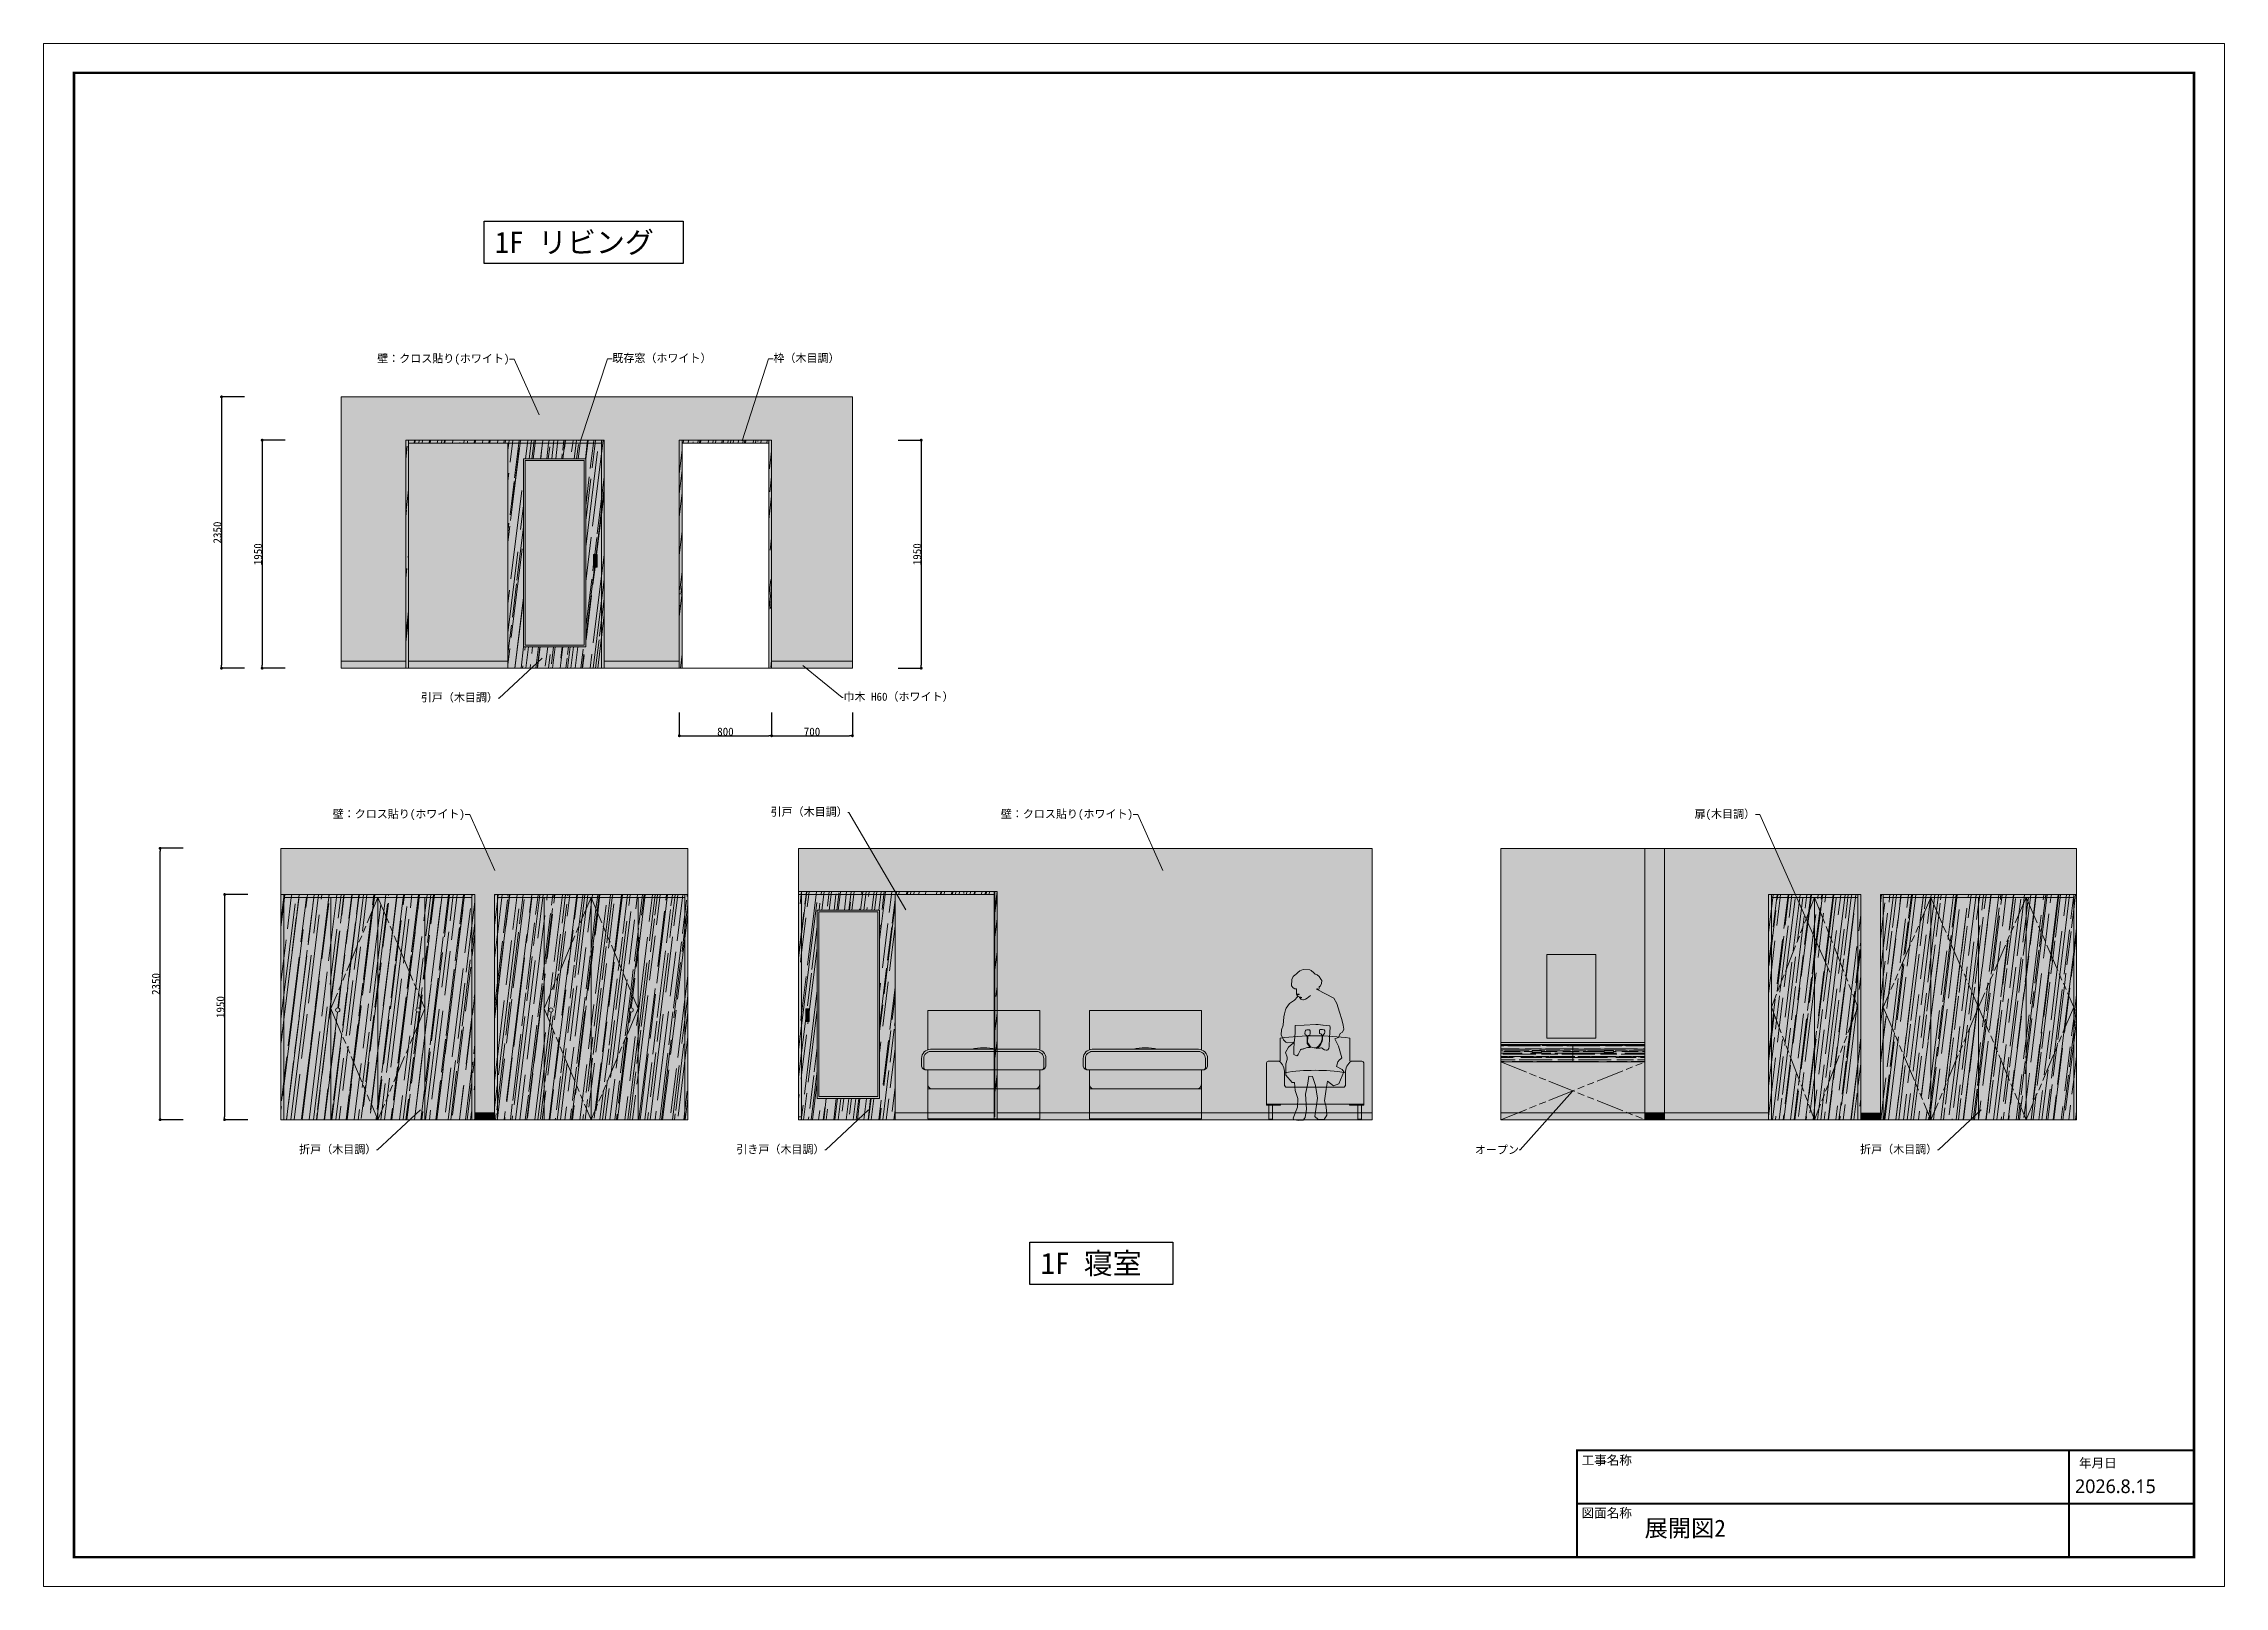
# Model space of a CAD drawing. Header units: millimetres. Extents: x -63086 to 144078, y -129912 to 13382.
# Drawn here: x 13391 to 32285, y -57637 to -44276 of the extents above; entities that cross this region are included whole.
import ezdxf
from ezdxf import colors
from ezdxf.entities.mleader import LeaderData, LeaderLine
from ezdxf.math import Vec2, Vec3

# ---------------------------------------------------------------- set-up
doc = ezdxf.new("R2010")
doc.units = ezdxf.units.MM
doc.linetypes.add('ACAD_ISO09W100', pattern=[45, 24, -3, 6, -3, 6, -3])
doc.layers.get('0').update_dxf_attribs({"lineweight": 0})
for name, color, linetype, lineweight in [('002寸法', 7, 'Continuous', 0), ('004建具', 7, 'Continuous', 9), ('01用紙枠', 7, 'Continuous', 5), ('展開', 7, 'Continuous', 9), ('展開建具用', 250, 'Continuous', 9)]:
    doc.layers.add(name, color=color, linetype=linetype, lineweight=lineweight)
doc.layers.add('文字', color=7, linetype='Continuous')
doc.styles.get("Standard").update_dxf_attribs({"font": 'MS Mincho.ttf'})
doc.styles.add('メイリオ', font='')
doc.styles.add('小岩', font='MS Mincho.ttf', dxfattribs={"height": 150})
doc.styles.get('メイリオ').set_extended_font_data('Meiryo')
doc.dimstyles.new('寸法', dxfattribs={"dimtxt": 70, "dimasz": 25, "dimexe": 1.5, "dimexo": 200, "dimtad": 1, "dimdec": 0, "dimtxsty": 'Standard', "dimblk": 'DOT', "dimcen": 2.5, "dimadec": 0, "dimazin": 0, "dimtfac": 1, "dimtdec": 0, "dimtmove": 0, "dimatfit": 3, "dimfxl": 200, "dimfxlon": 1, "dimarcsym": 0})
pattern_1 = [(83, (0, -1114.805), (-69.92233, 222.52405), [1447.8, -193.04, 482.6, -96.52]), (83, (-32.26, -981.51), (-139.17757, -80.156), [289.56, -31.8516, 579.12, -72.39]), (83, (-75.55, -1056.906), (-3.01966, 506.04398), [772.16, -135.128, 386.08, -96.52])]
pattern_2 = [(83, (-7728.39, -5024.55), (-69.92233, 222.52405), [1447.8, -193.04, 482.6, -96.52]), (83, (-7760.64, -4891.25), (-139.17757, -80.156), [289.56, -31.8516, 579.12, -72.39]), (83, (-7803.94, -4966.65), (-3.01966, 506.04398), [772.16, -135.128, 386.08, -96.52])]

msp = doc.modelspace()

# ---------------------------------------------------------------- texts
at = {"layer": '01用紙枠', "style": 'メイリオ'}
for s, height, p in [('工事名称', 79.79576, (26716.0948, -56583.8442)), ('年月日', 79.79576, (31025.066, -56607.9528)), ('2026.8.15', 118.34631, (30991.3193, -56828.876)), ('図面名称', 79.79576, (26716.0948, -57040.6749))]:
    msp.add_text(s, height=height, dxfattribs=at).set_placement(p)
at = {"layer": '文字', "ltscale": 10, "char_height": 183.84467, "attachment_point": 1, "style": '小岩', "bg_fill": 16, "box_fill_scale": 1.5, "bg_fill_color": 256, "bg_fill_transparency": 0}
for s, width, insert in [('1F リビング', 1540.725493, (17299.1976, -45904.7089)), ('1F 寝室', 1054.8575, (22027.927, -54747.3872))]:
    msp.add_mtext_dynamic_manual_height_columns(s, width=width, gutter_width=919.2234, heights=[238.4728], dxfattribs=dict(at, insert=insert))
at = {"layer": '文字', "ltscale": 10, "insert": (27261.2066, -57058.4583), "char_height": 147.71164, "attachment_point": 1, "style": '小岩'}
msp.add_mtext_dynamic_manual_height_columns('展開図2', width=1814.497508, gutter_width=738.5582, heights=[0], dxfattribs=at)

# ---------------------------------------------------------------- blocks, each defined once
blk = doc.blocks.new('_Dot')
at = {"color": 0, "linetype": 'ByBlock', "lineweight": -2}
blk.add_line((-0.5, 0), (-1, 0), dxfattribs=at)
at = {"color": 0, "linetype": 'ByBlock', "const_width": 0.5}
blk.add_lwpolyline([(-0.25, 0, 1), (0.25, 0, 1)], format="xyb", close=True, dxfattribs=at)
blk = doc.blocks.new('*D252')
at = {"layer": 'Defpoints', "color": 0, "ltscale": 10, "transparency": 16777216}
for p in [(16528, -47710), (15284, -49685), (16528, -49685)]:
    blk.add_point(p, dxfattribs=at)
at = {"layer": '展開', "color": 0, "lineweight": -2, "ltscale": 10, "transparency": 16777216}
for p, q in [((15484, -47710), (15283, -47710)), ((15284, -47735), (15284, -49660)), ((15484, -49685), (15283, -49685))]:
    blk.add_line(p, q, dxfattribs=at)
at = {"layer": '展開', "color": 0, "lineweight": -2, "ltscale": 10, "transparency": 16777216, "xscale": 25, "yscale": 25, "zscale": 25}
for p, rotation in [((15284, -47710), 90), ((15284, -49685), 270)]:
    blk.add_blockref('_Dot', p, dxfattribs=dict(at, rotation=rotation))
at = {"layer": '展開', "color": 0, "ltscale": 10, "transparency": 16777216, "insert": (15248, -48698), "char_height": 70, "attachment_point": 5, "rotation": 90}
blk.add_mtext('1950', dxfattribs=at)
blk = doc.blocks.new('*D253')
at = {"layer": 'Defpoints', "color": 0, "ltscale": 10, "transparency": 16777216}
for p in [(15968, -47335), (14932, -49685), (15968, -49685)]:
    blk.add_point(p, dxfattribs=at)
at = {"layer": '展開', "color": 0, "lineweight": -2, "ltscale": 10, "transparency": 16777216}
for p, q in [((15132, -47335), (14930, -47335)), ((14932, -47360), (14932, -49660)), ((15132, -49685), (14930, -49685))]:
    blk.add_line(p, q, dxfattribs=at)
at = {"layer": '展開', "color": 0, "lineweight": -2, "ltscale": 10, "transparency": 16777216, "xscale": 25, "yscale": 25, "zscale": 25}
for p, rotation in [((14932, -47335), 90), ((14932, -49685), 270)]:
    blk.add_blockref('_Dot', p, dxfattribs=dict(at, rotation=rotation))
at = {"layer": '展開', "color": 0, "ltscale": 10, "transparency": 16777216, "insert": (14896, -48510), "char_height": 70, "attachment_point": 5, "rotation": 90}
blk.add_mtext('2350', dxfattribs=at)
blk = doc.blocks.new('*D254')
at = {"layer": '002寸法', "color": 0, "lineweight": -2, "ltscale": 10, "transparency": 16777216}
for p, q in [((20794, -47710), (20996, -47710)), ((20994, -47735), (20994, -49660)), ((20794, -49685), (20996, -49685))]:
    blk.add_line(p, q, dxfattribs=at)
at = {"layer": 'Defpoints', "color": 0, "ltscale": 10, "transparency": 16777216}
for p in [(19698, -47710), (19698, -49685), (20994, -49685)]:
    blk.add_point(p, dxfattribs=at)
at = {"layer": '002寸法', "color": 0, "lineweight": -2, "ltscale": 10, "transparency": 16777216, "xscale": 25, "yscale": 25, "zscale": 25}
for p, rotation in [((20994, -47710), 90), ((20994, -49685), 270)]:
    blk.add_blockref('_Dot', p, dxfattribs=dict(at, rotation=rotation))
at = {"layer": '002寸法', "color": 0, "ltscale": 10, "transparency": 16777216, "insert": (20959, -48698), "char_height": 70, "attachment_point": 5, "rotation": 90}
blk.add_mtext('1950', dxfattribs=at)
blk = doc.blocks.new('*D255')
at = {"layer": '002寸法', "color": 0, "lineweight": -2, "ltscale": 10, "transparency": 16777216}
for p, q in [((18898, -50070), (18898, -50272)), ((19698, -50070), (19698, -50272)), ((18923, -50270), (19673, -50270))]:
    blk.add_line(p, q, dxfattribs=at)
at = {"layer": 'Defpoints', "color": 0, "ltscale": 10, "transparency": 16777216}
for p in [(18898, -49685), (19698, -49685), (19698, -50270)]:
    blk.add_point(p, dxfattribs=at)
at = {"layer": '002寸法', "color": 0, "lineweight": -2, "ltscale": 10, "transparency": 16777216, "xscale": 25, "yscale": 25, "zscale": 25, "rotation": 180}
blk.add_blockref('_Dot', (18898, -50270), dxfattribs=at)
at = {"layer": '002寸法', "color": 0, "lineweight": -2, "ltscale": 10, "transparency": 16777216, "xscale": 25, "yscale": 25, "zscale": 25}
blk.add_blockref('_Dot', (19698, -50270), dxfattribs=at)
at = {"layer": '002寸法', "color": 0, "ltscale": 10, "transparency": 16777216, "insert": (19298, -50235), "char_height": 70, "attachment_point": 5}
blk.add_mtext('800', dxfattribs=at)
blk = doc.blocks.new('*D256')
at = {"layer": '002寸法', "color": 0, "lineweight": -2, "ltscale": 10, "transparency": 16777216}
for p, q in [((19698, -50070), (19698, -50272)), ((20398, -50070), (20398, -50272)), ((19723, -50270), (20373, -50270))]:
    blk.add_line(p, q, dxfattribs=at)
at = {"layer": 'Defpoints', "color": 0, "ltscale": 10, "transparency": 16777216}
for p in [(19698, -49685), (20398, -49685), (20398, -50270)]:
    blk.add_point(p, dxfattribs=at)
at = {"layer": '002寸法', "color": 0, "lineweight": -2, "ltscale": 10, "transparency": 16777216, "xscale": 25, "yscale": 25, "zscale": 25, "rotation": 180}
blk.add_blockref('_Dot', (19698, -50270), dxfattribs=at)
at = {"layer": '002寸法', "color": 0, "lineweight": -2, "ltscale": 10, "transparency": 16777216, "xscale": 25, "yscale": 25, "zscale": 25}
blk.add_blockref('_Dot', (20398, -50270), dxfattribs=at)
at = {"layer": '002寸法', "color": 0, "ltscale": 10, "transparency": 16777216, "insert": (20048, -50235), "char_height": 70, "attachment_point": 5}
blk.add_mtext('700', dxfattribs=at)
blk = doc.blocks.new('*D257')
at = {"layer": '002寸法', "color": 0, "lineweight": -2, "ltscale": 10, "transparency": 16777216}
for p, q in [((14600, -51245), (14398, -51245)), ((14400, -53570), (14400, -51270)), ((14600, -53595), (14398, -53595))]:
    blk.add_line(p, q, dxfattribs=at)
at = {"layer": 'Defpoints', "color": 0, "ltscale": 10, "transparency": 16777216}
for p in [(14400, -51245), (14935, -51245), (14935, -53595)]:
    blk.add_point(p, dxfattribs=at)
at = {"layer": '002寸法', "color": 0, "lineweight": -2, "ltscale": 10, "transparency": 16777216, "xscale": 25, "yscale": 25, "zscale": 25}
for p, rotation in [((14400, -51245), 90), ((14400, -53595), 270)]:
    blk.add_blockref('_Dot', p, dxfattribs=dict(at, rotation=rotation))
at = {"layer": '002寸法', "color": 0, "ltscale": 10, "transparency": 16777216, "insert": (14364, -52420), "char_height": 70, "attachment_point": 5, "rotation": 90}
blk.add_mtext('2350', dxfattribs=at)
blk = doc.blocks.new('*D258')
at = {"layer": '002寸法', "color": 0, "lineweight": -2, "ltscale": 10, "transparency": 16777216}
for p, q in [((15159, -51645), (14957, -51645)), ((14959, -51670), (14959, -53570)), ((15159, -53595), (14957, -53595))]:
    blk.add_line(p, q, dxfattribs=at)
at = {"layer": 'Defpoints', "color": 0, "ltscale": 10, "transparency": 16777216}
for p in [(15447, -51645), (14959, -53595), (15447, -53595)]:
    blk.add_point(p, dxfattribs=at)
at = {"layer": '002寸法', "color": 0, "lineweight": -2, "ltscale": 10, "transparency": 16777216, "xscale": 25, "yscale": 25, "zscale": 25}
for p, rotation in [((14959, -51645), 90), ((14959, -53595), 270)]:
    blk.add_blockref('_Dot', p, dxfattribs=dict(at, rotation=rotation))
at = {"layer": '002寸法', "color": 0, "ltscale": 10, "transparency": 16777216, "insert": (14923, -52620), "char_height": 70, "attachment_point": 5, "rotation": 90}
blk.add_mtext('1950', dxfattribs=at)
blk = doc.blocks.new('ソファ（CAD素材.com）ac6c6bab')
at = {"color": 0, "linetype": 'ByBlock', "lineweight": -2}
for points in [[(686, 505), (686, 702, 0.063643), (84, 702), (84, 505)], [(-37, 488, -0.238348), (-20, 503), (74, 503, -0.231279), (121, 402), (121, 291), (133, 278), (638, 278)], [(121, 402, -0.077951), (649, 402)], [(638, 278), (649, 291), (649, 402, -0.231279), (697, 503), (791, 503, -0.238348), (807, 488)]]:
    blk.add_lwpolyline(points, format="xyb", dxfattribs=at)
for points in [[(86, 130), (86, 121), (-37, 121), (-37, 488)], [(684, 130), (684, 121), (807, 121), (807, 488)], [(807, 130), (-37, 130)], [(16, 121), (16, 0), (-16, 0), (-16, 121)], [(755, 121), (755, 0), (786, 0), (786, 121)]]:
    blk.add_lwpolyline(points, dxfattribs=at)
blk = doc.blocks.new('ベッド（CAD素材.com）1e66f102')
at = {"color": 0, "linetype": 'ByBlock', "lineweight": -2}
for points in [[(-485, 599), (-485, 940), (485, 940), (485, 599)], [(485, 425), (485, 0), (-485, 0), (-485, 425)], [(-485, 260), (485, 260)]]:
    blk.add_lwpolyline(points, dxfattribs=at)
blk.add_lwpolyline([(500, 425, 0.414214), (539, 464), (539, 524, 0.414214), (460, 603), (-460, 603, 0.414214), (-539, 524), (-539, 464, 0.414214), (-500, 425)], format="xyb", close=True, dxfattribs=at)
for points in [[(500, 425, 0.414214), (520, 445), (520, 524, 0.414214), (460, 584), (-460, 584, 0.414214), (-520, 524), (-520, 445, 0.414214), (-500, 425)], [(106, 603, 0.127406), (-106, 603, 0.127406)], [(-445, 260, -0.414214), (-485, 300)], [(485, 300, -0.414214), (445, 260)]]:
    blk.add_lwpolyline(points, format="xyb", dxfattribs=at)
blk = doc.blocks.new('人物（CAD素材.com）2b133f6d')
at = {"color": 0, "linetype": 'ByBlock', "lineweight": -2}
for points in [[(319, 849), (298, 911), (275, 987), (251, 1034), (178, 1072), (106, 1109), (103, 1111), (102, 1113), (102, 1115), (104, 1114), (107, 1111), (111, 1110), (115, 1110), (121, 1112), (123, 1117), (124, 1122), (124, 1131), (134, 1140), (144, 1161), (145, 1186), (137, 1197), (124, 1221), (105, 1236), (87, 1242), (76, 1252), (54, 1272), (41, 1279), (-17, 1281), (-46, 1270), (-63, 1256), (-77, 1240), (-84, 1236), (-102, 1222), (-115, 1195), (-117, 1141), (-104, 1122), (-88, 1114), (-75, 1113), (-73, 1067), (-66, 1045), (-92, 1016), (-134, 987), (-164, 947), (-168, 933), (-179, 898), (-183, 871), (-190, 799), (-204, 760), (-207, 717), (-185, 674), (-166, 653), (-148, 647), (-100, 653), (-99, 647), (-143, 609), (-168, 562), (-156, 523), (-154, 503), (-165, 464), (-165, 367), (-110, 304), (-90, 304), (-84, 234), (-63, 166), (-66, 90), (-103, -6), (-98, -20), (-54, -26), (-17, -23), (0, 0), (13, 73), (5, 202), (24, 298), (34, 359), (65, 356), (92, 277), (107, 168), (84, 10), (113, -18), (165, -18), (188, 19), (182, 93), (168, 144), (183, 245), (195, 315), (246, 275), (294, 292), (337, 396), (321, 417), (272, 443), (280, 463), (285, 482), (299, 500), (309, 507), (318, 517), (289, 618), (258, 681), (289, 694), (304, 727), (324, 739), (335, 764), (330, 801)], [(35, 619), (20, 642), (19, 647), (18, 653), (20, 703), (11, 713), (5, 717), (0, 722), (-2, 725), (0, 747), (3, 753), (8, 756), (15, 759), (26, 760), (35, 760), (37, 759), (40, 758), (41, 756), (43, 754), (44, 752), (44, 749), (45, 740), (44, 731), (42, 714), (32, 711), (29, 709), (26, 706), (25, 704), (25, 701), (22, 649), (35, 628), (48, 613), (55, 608), (64, 605), (80, 604), (94, 604), (106, 609), (116, 617), (127, 629), (136, 644), (145, 669), (148, 680), (149, 707), (147, 713), (142, 719), (141, 721), (139, 725), (136, 726), (129, 727), (127, 729), (125, 734), (126, 756), (129, 761), (134, 763), (152, 762), (163, 760), (167, 758), (171, 750), (171, 740), (169, 727), (168, 726), (167, 726), (165, 725), (164, 723), (162, 721), (159, 718), (156, 716), (154, 713), (153, 706), (152, 677), (148, 662), (137, 635), (132, 626), (125, 618), (116, 610), (101, 599), (116, 600), (130, 601), (137, 602), (144, 603), (149, 601), (151, 598), (155, 594), (170, 586), (183, 582), (193, 582), (199, 586), (207, 598), (210, 615), (213, 691), (218, 784), (216, 791), (214, 793), (209, 795), (156, 799), (154, 799), (115, 805), (94, 805), (-7, 800), (-85, 798), (-85, 738), (-89, 696), (-94, 647), (-97, 595), (-97, 545), (-86, 539), (-72, 535), (-68, 536), (-64, 538), (-60, 546), (-43, 581), (-39, 587), (-35, 589), (-30, 591), (-23, 592), (-16, 594), (-10, 596), (-4, 598), (4, 601), (11, 603), (21, 605), (28, 606), (47, 606)]]:
    blk.add_lwpolyline(points, close=True, dxfattribs=at)
blk.add_lwpolyline([(-73, 1067), (-52, 1068), (-51, 1067), (-50, 1066), (-51, 1065), (-52, 1064), (-71, 1061), (-67, 1056), (-59, 1048), (-52, 1044), (-35, 1042), (-29, 1040), (-28, 1040), (-28, 1039), (-29, 1038), (-32, 1038), (-37, 1038), (-42, 1038), (-47, 1038), (-49, 1038), (-49, 1038), (-49, 1037), (-48, 1037), (-48, 1037), (-46, 1036), (-43, 1036), (-38, 1036), (-36, 1035), (-34, 1035), (-34, 1034), (-34, 1033), (-35, 1033), (-37, 1032), (-39, 1032), (-41, 1032), (-41, 1031), (-41, 1031), (-41, 1030), (-39, 1027), (-35, 1025), (-30, 1023), (-19, 1020), (-12, 1020), (-6, 1021), (4, 1025), (20, 1035), (47, 1056)], dxfattribs=at)

# ---------------------------------------------------------------- dimensions: what is measured, and where the dimension line sits
at = {"layer": '002寸法', "ltscale": 10}
dim = msp.add_linear_dim(base=(20994.1944, -49685.4924), p1=(19697.762, -47710.4924), p2=(19697.762, -49685.4924), angle=90, text='1950', dimstyle='寸法', dxfattribs=at)
dim.commit()
dim.dimension.update_dxf_attribs({"geometry": '*D254', "text_midpoint": (20958.5694, -48697.9924)})
dim = msp.add_linear_dim(base=(19697.762, -50270.3287), p1=(18897.762, -49685.4924), p2=(19697.762, -49685.4924), dimstyle='寸法', dxfattribs=at)
dim.commit()
dim.dimension.update_dxf_attribs({"geometry": '*D255', "text_midpoint": (19297.762, -50234.7037)})
dim = msp.add_linear_dim(base=(20397.762, -50270.3287), p1=(19697.762, -49685.4924), p2=(20397.762, -49685.4924), dimstyle='寸法', override={"dimtmove": 1}, dxfattribs=at)
dim.commit()
dim.dimension.update_dxf_attribs({"geometry": '*D256', "text_midpoint": (20047.762, -50234.7037)})
for base, p1, p2, picture, middle in [((14399.8633, -51245.2337), (14935.0687, -53595.2337), (14935.0687, -51245.2337), '*D257', (14364.2383, -52420.2337)), ((14958.6459, -53595.2337), (15446.6559, -51645.2337), (15446.6559, -53595.2337), '*D258', (14923.0209, -52620.2337))]:
    dim = msp.add_linear_dim(base=base, p1=p1, p2=p2, angle=90, dimstyle='寸法', dxfattribs=at)
    dim.commit()
    dim.dimension.update_dxf_attribs({"geometry": picture, "text_midpoint": middle})
at = {"layer": '展開', "ltscale": 10}
dim = msp.add_linear_dim(base=(14931.7445, -49685.4924), p1=(15967.762, -47335.4924), p2=(15967.762, -49685.4924), angle=90, dimstyle='寸法', dxfattribs=at)
dim.commit()
dim.dimension.update_dxf_attribs({"geometry": '*D253', "text_midpoint": (14896.1195, -48510.4924)})
dim = msp.add_linear_dim(base=(15284.0167, -49685.4924), p1=(16527.762, -47710.4924), p2=(16527.762, -49685.4924), angle=90, text='1950', dimstyle='寸法', dxfattribs=at)
dim.commit()
dim.dimension.update_dxf_attribs({"geometry": '*D252', "text_midpoint": (15248.3917, -48697.9924)})

# ---------------------------------------------------------------- hatches: boundary and pattern name
at = {"ltscale": 10, "true_color": 0x9c5e31, "transparency": 33554541}
h = msp.add_hatch(dxfattribs=at)
h.set_pattern_fill('AR-RROOF', color=25, scale=3.8, angle=83)
h.set_pattern_definition(pattern_1)
h.paths.add_polyline_path([(16552.762, -47710.4924), (16527.762, -47710.4924), (16527.762, -49685.4924), (16552.762, -49685.4924)])
h.paths.add_polyline_path([(18222.762, -47735.4924), (17412.762, -47735.4924), (17412.762, -49685.4924), (17562.762, -49685.4924), (18222.762, -49685.4924)])
h.paths.add_polyline_path([(18087.762, -47870.4924), (18087.762, -49500.4924), (17547.762, -49500.4924), (17547.762, -47870.4924)], flags=16)
h.paths.add_polyline_path([(18072.762, -47885.4924), (18072.762, -49485.4924), (17562.762, -49485.4924), (17562.762, -47885.4924)], flags=0)
h.paths.add_polyline_path([(18155.262, -48700.4924), (18185.262, -48700.4924), (18185.262, -48810.4924), (18155.262, -48810.4924)], flags=16)
edge = h.paths.add_edge_path(flags=0)
edge.add_ellipse((18155.262, -48755.4924), major_axis=(0, 55), ratio=0.0772105853, start_angle=180, end_angle=360, ccw=False)
edge.add_line((18155.262, -48810.4924), (18155.7586, -48810.4924))
h.paths.add_polyline_path([(18247.762, -47710.4924), (18222.762, -47710.4924), (18222.762, -49685.4924), (18247.762, -49685.4924)])
h = msp.add_hatch(dxfattribs=at)
h.set_pattern_fill('AR-RROOF', color=25, scale=3.8, angle=83)
h.set_pattern_definition(pattern_1)
h.paths.add_polyline_path([(18222.762, -47710.4924), (16552.762, -47710.4924), (16552.762, -47735.4924), (18222.762, -47735.4924)])
h = msp.add_hatch(dxfattribs=at)
h.set_pattern_fill('AR-RROOF', color=25, scale=3.8, angle=83)
h.set_pattern_definition(pattern_1)
h.paths.add_polyline_path([(19697.762, -47710.4924), (19672.762, -47710.4924), (19672.762, -49685.4924), (19697.762, -49685.4924)])
h.paths.add_polyline_path([(19672.762, -47710.4924), (18922.762, -47710.4924), (18922.762, -47735.4924), (19672.762, -47735.4924)])
h.paths.add_polyline_path([(18922.762, -47710.4924), (18897.762, -47710.4924), (18897.762, -49685.4924), (18922.762, -49685.4924)])
h = msp.add_hatch(dxfattribs=at)
h.set_pattern_fill('AR-RROOF', color=25, scale=3.8, angle=83)
h.set_pattern_definition(pattern_1)
h.paths.add_polyline_path([(15471.6559, -51670.2337), (15471.6559, -51645.2337), (15446.6559, -51645.2337), (15446.6559, -53595.2337), (15471.6559, -53595.2337)])
h.paths.add_polyline_path([(17101.6559, -51645.2337), (15471.6559, -51645.2337), (15471.6559, -51670.2337), (16286.6559, -51670.2337), (17101.6559, -51670.2337)])
h.paths.add_polyline_path([(17126.6559, -51645.2337), (17101.6559, -51645.2337), (17101.6559, -51670.2337), (17101.6559, -53595.2337), (17126.6559, -53595.2337), (17126.6559, -53535.2337)])
h.paths.add_polyline_path([(17321.6559, -51670.2337), (17321.6559, -51645.2337), (17296.6559, -51645.2337), (17296.6559, -53595.2337), (17321.6559, -53595.2337)])
h.paths.add_polyline_path([(18946.6559, -51645.2337), (17321.6559, -51645.2337), (17321.6559, -51670.2337), (18134.1559, -51670.2337), (18946.6559, -51670.2337)])
h.paths.add_polyline_path([(18971.6559, -51645.2337), (18946.6559, -51645.2337), (18946.6559, -53595.2337), (18971.6559, -53595.2337)])
h = msp.add_hatch(dxfattribs=at)
h.set_pattern_fill('AR-RROOF', color=25, scale=3.8, angle=83)
h.set_pattern_definition(pattern_1)
h.paths.add_polyline_path([(15879.1559, -51670.2337), (15471.6559, -51670.2337), (15471.6559, -53595.2337), (15879.1559, -53595.2337)])
h.paths.add_polyline_path([(16286.6559, -51670.2337), (15879.1559, -51670.2337), (15879.1559, -52632.7337)], flags=0)
h.paths.add_polyline_path([(16694.1559, -51670.2337), (16286.6559, -51670.2337), (16694.1559, -52632.7337)], flags=17)
h.paths.add_polyline_path([(17101.6559, -51670.2337), (16694.1559, -51670.2337), (16694.1559, -53595.2337), (17101.6559, -53595.2337)])
h.paths.add_polyline_path([(16694.1559, -52632.7337), (16286.6559, -53595.2337), (16694.1559, -53595.2337)], flags=17)
h.paths.add_polyline_path([(15879.1559, -52632.7337), (15879.1559, -53595.2337), (16286.6559, -53595.2337)], flags=17)
h.paths.add_polyline_path([(16286.6559, -51670.2337), (15879.1559, -52632.7337), (16286.6559, -53595.2337), (16286.6559, -52645.2337)])
h.paths.add_polyline_path([(15957.1442, -52645.2337, -1), (15920.8958, -52645.2337, -1)], flags=16)
h.paths.add_polyline_path([(16286.6559, -51670.2337), (16286.6559, -52645.2337), (16286.6559, -53595.2337), (16694.1559, -52632.7337)])
h.paths.add_polyline_path([(16652.4161, -52645.2337, -1), (16616.1676, -52645.2337, -1)], flags=16)
h.paths.add_polyline_path([(17727.9059, -51670.2337), (17321.6559, -51670.2337), (17321.6559, -53595.2337), (17727.9059, -53595.2337), (17727.9059, -52635.6861), (17726.6559, -52632.7337), (17727.9059, -52629.7812)])
h.paths.add_polyline_path([(18134.1559, -51670.2337), (17727.9059, -52629.7812), (17727.9059, -52635.6861), (18134.1559, -53595.2337)])
h.paths.add_polyline_path([(17804.6442, -52645.2337, -1), (17768.3958, -52645.2337, -1)], flags=16)
h.paths.add_polyline_path([(18134.1559, -51670.2337), (18134.1559, -53595.2337), (18540.4059, -52635.6861), (18540.4059, -52629.7812)])
h.paths.add_polyline_path([(18499.9161, -52645.2337, -1), (18463.6676, -52645.2337, -1)], flags=16)
h.paths.add_polyline_path([(17727.9059, -52635.6861), (17727.9059, -53595.2337), (18134.1559, -53595.2337)], flags=17)
h.paths.add_polyline_path([(18540.4059, -52635.6861), (18134.1559, -53595.2337), (18540.4059, -53595.2337)], flags=0)
h.paths.add_polyline_path([(18946.6559, -51670.2337), (18540.4059, -51670.2337), (18540.4059, -52629.7812), (18541.6559, -52632.7337), (18540.4059, -52635.6861), (18540.4059, -53595.2337), (18946.6559, -53595.2337)])
h.paths.add_polyline_path([(18540.4059, -51670.2337), (18134.1559, -51670.2337), (18540.4059, -52629.7812)], flags=0)
h.paths.add_polyline_path([(18134.1559, -51670.2337), (17727.9059, -51670.2337), (17727.9059, -52629.7812)], flags=17)
h = msp.add_hatch(dxfattribs=at)
h.set_pattern_fill('AR-RROOF', color=25, scale=3.8, angle=83)
h.set_pattern_definition(pattern_1)
h.paths.add_polyline_path([(16286.6559, -51670.2337), (15879.1559, -51670.2337), (15879.1559, -52632.7337)])
h.paths.add_polyline_path([(18540.4059, -51670.2337), (18134.1559, -51670.2337), (18540.4059, -52629.7812)])
h.paths.add_polyline_path([(18540.4059, -52635.6861), (18134.1559, -53595.2337), (18540.4059, -53595.2337)])
h = msp.add_hatch(dxfattribs=at)
h.set_pattern_fill('AR-RROOF', color=25, scale=3.8, angle=83)
h.set_pattern_definition(pattern_2)
h.paths.add_polyline_path([(19932.3099, -51620.2337), (19957.3099, -51620.2337), (19957.3099, -53595.2337), (19932.3099, -53595.2337)])
h = msp.add_hatch(dxfattribs=at)
h.set_pattern_fill('AR-RROOF', color=25, scale=3.8, angle=83)
h.set_pattern_definition(pattern_2)
h.paths.add_polyline_path([(19957.3099, -51620.2337), (21627.3099, -51620.2337), (21627.3099, -51645.2337), (19957.3099, -51645.2337)])
h = msp.add_hatch(dxfattribs=at)
h.set_pattern_fill('AR-RROOF', color=25, scale=3.8, angle=83)
h.set_pattern_definition(pattern_2)
h.paths.add_polyline_path([(19957.3099, -51645.2337), (20767.3099, -51645.2337), (20767.3099, -53595.2337), (20617.3099, -53595.2337), (19957.3099, -53595.2337)])
h.paths.add_polyline_path([(20092.3099, -51780.2337), (20092.3099, -53410.2337), (20632.3099, -53410.2337), (20632.3099, -51780.2337)], flags=16)
h.paths.add_polyline_path([(20107.3099, -51795.2337), (20107.3099, -53395.2337), (20617.3099, -53395.2337), (20617.3099, -51795.2337)], flags=0)
h.paths.add_polyline_path([(20024.8099, -52610.2337), (19994.8099, -52610.2337), (19994.8099, -52720.2337), (20024.8099, -52720.2337)], flags=16)
edge = h.paths.add_edge_path(flags=0)
edge.add_ellipse((20024.8099, -52665.2337), major_axis=(0, 55), ratio=0.0772105853, start_angle=0, end_angle=180)
edge.add_line((20024.8099, -52720.2337), (20024.3132, -52720.2337))
h = msp.add_hatch(dxfattribs=at)
h.set_pattern_fill('AR-RROOF', color=25, scale=3.8, angle=83)
h.set_pattern_definition(pattern_2)
h.paths.add_polyline_path([(21627.3099, -51620.2337), (21652.3099, -51620.2337), (21652.3099, -53595.2337), (21627.3099, -53595.2337)])
h = msp.add_hatch(dxfattribs=at)
h.set_pattern_fill('AR-RROOF', color=25, scale=3.8, angle=83)
h.set_pattern_definition(pattern_1)
h.paths.add_polyline_path([(28359.8939, -51645.2337), (28334.8939, -51645.2337), (28334.8939, -53595.2337), (28359.8939, -53595.2337)])
h = msp.add_hatch(dxfattribs=at)
h.set_pattern_fill('AR-RROOF', color=25, scale=3.8, angle=83)
h.set_pattern_definition(pattern_1)
h.paths.add_polyline_path([(29109.8939, -51645.2337), (28359.8939, -51645.2337), (28359.8939, -51670.2337), (28734.8939, -51670.2337), (29109.8939, -51670.2337)])
h = msp.add_hatch(dxfattribs=at)
h.set_pattern_fill('AR-RROOF', color=25, scale=3.8, angle=83)
h.set_pattern_definition(pattern_1)
h.paths.add_polyline_path([(28734.8939, -51670.2337), (28359.8939, -51670.2337), (28359.8939, -52620.2337)], flags=17)
h = msp.add_hatch(dxfattribs=at)
h.set_pattern_fill('AR-RROOF', color=25, scale=3.8, angle=83)
h.set_pattern_definition(pattern_1)
h.paths.add_polyline_path([(28734.8939, -51670.2337), (28359.8939, -52620.2337), (28734.8939, -53595.2337)])
h = msp.add_hatch(dxfattribs=at)
h.set_pattern_fill('AR-RROOF', color=25, scale=3.8, angle=83)
h.set_pattern_definition(pattern_1)
h.paths.add_polyline_path([(29109.8939, -51670.2337), (28734.8939, -51670.2337), (29109.8939, -52620.2337)], flags=17)
h = msp.add_hatch(dxfattribs=at)
h.set_pattern_fill('AR-RROOF', color=25, scale=3.8, angle=83)
h.set_pattern_definition(pattern_1)
h.paths.add_polyline_path([(28734.8939, -51670.2337), (28734.8939, -53595.2337), (29109.8939, -52620.2337)])
h = msp.add_hatch(dxfattribs=at)
h.set_pattern_fill('AR-RROOF', color=25, scale=3.8, angle=83)
h.set_pattern_definition(pattern_1)
h.paths.add_polyline_path([(29134.8939, -51645.2337), (29109.8939, -51645.2337), (29109.8939, -51670.2337), (29109.8939, -52620.2337), (29109.8939, -53595.2337), (29134.8939, -53595.2337)])
h = msp.add_hatch(dxfattribs=at)
h.set_pattern_fill('AR-RROOF', color=25, scale=3.8, angle=83)
h.set_pattern_definition(pattern_1)
h.paths.add_polyline_path([(29329.8939, -51670.2337), (29329.8939, -51645.2337), (29304.8939, -51645.2337), (29304.8939, -53595.2337), (29329.8939, -53595.2337), (29329.8939, -52620.2337)])
h = msp.add_hatch(dxfattribs=at)
h.set_pattern_fill('AR-RROOF', color=25, scale=3.8, angle=83)
h.set_pattern_definition(pattern_1)
h.paths.add_polyline_path([(30979.8939, -51670.2337), (30567.3939, -51670.2337), (30979.8939, -52620.2337)], flags=0)
h.paths.add_polyline_path([(30567.3939, -51670.2337), (30154.8939, -51670.2337), (30154.8939, -52620.2337)], flags=0)
h.paths.add_polyline_path([(30979.8939, -51645.2337), (29329.8939, -51645.2337), (29329.8939, -51670.2337), (29742.3939, -51670.2337), (30154.8939, -51670.2337), (30567.3939, -51670.2337), (30979.8939, -51670.2337)])
h = msp.add_hatch(dxfattribs=at)
h.set_pattern_fill('AR-RROOF', color=25, scale=3.8, angle=83)
h.set_pattern_definition(pattern_1)
h.paths.add_polyline_path([(29742.3939, -51670.2337), (29329.8939, -52620.2337), (29742.3939, -53595.2337)])
h = msp.add_hatch(dxfattribs=at)
h.set_pattern_fill('AR-RROOF', color=25, scale=3.8, angle=83)
h.set_pattern_definition(pattern_1)
h.paths.add_polyline_path([(29742.3939, -51670.2337), (29329.8939, -51670.2337), (29329.8939, -52620.2337)], flags=17)
h = msp.add_hatch(dxfattribs=at)
h.set_pattern_fill('AR-RROOF', color=25, scale=3.8, angle=83)
h.set_pattern_definition(pattern_1)
h.paths.add_polyline_path([(30154.8939, -51670.2337), (29742.3939, -51670.2337), (30154.8939, -52620.2337)], flags=17)
h.paths.add_polyline_path([(30567.3939, -51670.2337), (30154.8939, -51670.2337), (30154.8939, -52620.2337)], flags=0)
h = msp.add_hatch(dxfattribs=at)
h.set_pattern_fill('AR-RROOF', color=25, scale=3.8, angle=83)
h.set_pattern_definition(pattern_1)
h.paths.add_polyline_path([(29742.3939, -51670.2337), (29742.3939, -53595.2337), (30154.8939, -52620.2337)])
h.paths.add_polyline_path([(30567.3939, -51670.2337), (30154.8939, -51670.2337), (30154.8939, -52620.2337)], flags=0)
h = msp.add_hatch(dxfattribs=at)
h.set_pattern_fill('AR-RROOF', color=25, scale=3.8, angle=83)
h.set_pattern_definition(pattern_1)
h.paths.add_polyline_path([(30567.3939, -51670.2337), (30154.8939, -51670.2337), (30154.8939, -52620.2337)])
h.paths.add_polyline_path([(30979.8939, -51670.2337), (30567.3939, -51670.2337), (30979.8939, -52620.2337)])
h.paths.add_polyline_path([(30979.8939, -52620.2337), (30567.3939, -53595.2337), (30979.8939, -53595.2337)])
h = msp.add_hatch(dxfattribs=at)
h.set_pattern_fill('AR-RROOF', color=25, scale=3.8, angle=83)
h.set_pattern_definition(pattern_1)
h.paths.add_polyline_path([(30979.8939, -52620.2337), (30567.3939, -51670.2337), (30567.3939, -53595.2337)])
h.paths.add_polyline_path([(30979.8939, -52620.2337), (30567.3939, -53595.2337), (30979.8939, -53595.2337)], flags=0)
h.paths.add_polyline_path([(30979.8939, -51670.2337), (30567.3939, -51670.2337), (30979.8939, -52620.2337)], flags=0)
h.paths.add_polyline_path([(30567.3939, -51670.2337), (30154.8939, -51670.2337), (30154.8939, -52620.2337)], flags=0)
h = msp.add_hatch(dxfattribs=at)
h.set_pattern_fill('AR-RROOF', color=25, scale=3.8, angle=83)
h.set_pattern_definition(pattern_1)
h.paths.add_polyline_path([(30567.3939, -51670.2337), (30154.8939, -52620.2337), (30567.3939, -53595.2337)])
h.paths.add_polyline_path([(30979.8939, -51670.2337), (30567.3939, -51670.2337), (30979.8939, -52620.2337)], flags=0)
h.paths.add_polyline_path([(30567.3939, -51670.2337), (30154.8939, -51670.2337), (30154.8939, -52620.2337)], flags=0)
h = msp.add_hatch(dxfattribs=at)
h.set_pattern_fill('AR-RROOF', color=25, scale=3.8, angle=83)
h.set_pattern_definition(pattern_1)
h.paths.add_polyline_path([(30979.8939, -52620.2337), (30567.3939, -53595.2337), (30979.8939, -53595.2337)], flags=0)
h.paths.add_polyline_path([(30979.8939, -51670.2337), (30567.3939, -51670.2337), (30979.8939, -52620.2337)], flags=0)
h.paths.add_polyline_path([(31004.8939, -51645.2337), (30979.8939, -51645.2337), (30979.8939, -53595.2337), (31004.8939, -53595.2337)])
h = msp.add_hatch(dxfattribs=at)
h.set_pattern_fill('AR-RROOF', color=25, scale=3.8, angle=83)
h.set_pattern_definition(pattern_1)
h.paths.add_polyline_path([(28359.8939, -52620.2337), (28359.8939, -53595.2337), (28734.8939, -53595.2337)], flags=17)
h = msp.add_hatch(dxfattribs=at)
h.set_pattern_fill('AR-RROOF', color=25, scale=3.8, angle=83)
h.set_pattern_definition(pattern_1)
h.paths.add_polyline_path([(29109.8939, -52620.2337), (28734.8939, -53595.2337), (29109.8939, -53595.2337)], flags=17)
h = msp.add_hatch(dxfattribs=at)
h.set_pattern_fill('AR-RROOF', color=25, scale=3.8, angle=83)
h.set_pattern_definition(pattern_1)
h.paths.add_polyline_path([(29329.8939, -52620.2337), (29329.8939, -53595.2337), (29742.3939, -53595.2337)], flags=17)
h = msp.add_hatch(dxfattribs=at)
h.set_pattern_fill('AR-RROOF', color=25, scale=3.8, angle=83)
h.set_pattern_definition(pattern_1)
h.paths.add_polyline_path([(30154.8939, -52620.2337), (29742.3939, -53595.2337), (30154.8939, -53595.2337)], flags=17)
h = msp.add_hatch(dxfattribs=at)
h.set_pattern_fill('AR-RROOF', color=25, scale=3.8, angle=83)
h.set_pattern_definition(pattern_1)
h.paths.add_polyline_path([(30154.8939, -52620.2337), (30154.8939, -53595.2337), (30567.3939, -53595.2337)], flags=17)
h = msp.add_hatch(dxfattribs=at)
h.set_pattern_fill('AR-RROOF', color=25, scale=1.4)
h.paths.add_polyline_path([(26639.8939, -52945.2337), (26014.8939, -52945.2337), (26014.8939, -53095.2337), (26639.8939, -53095.2337)])
h.paths.add_polyline_path([(26367.8765, -53009.801), (26286.9114, -53009.801), (26286.9114, -52995.9373), (26367.8765, -52995.9373)], flags=16)
h = msp.add_hatch(dxfattribs=at)
h.set_pattern_fill('AR-RROOF', color=25, scale=1.4)
h.paths.add_polyline_path([(27264.8939, -52945.2337), (26639.8939, -52945.2337), (26639.8939, -53095.2337), (27264.8939, -53095.2337)])
h.paths.add_polyline_path([(26911.9114, -53009.801), (26911.9114, -52995.9373), (26992.8765, -52995.9373), (26992.8765, -53009.801)], flags=16)
at = {"layer": '展開', "ltscale": 10, "true_color": 0xfffefa}
h = msp.add_hatch(color=7, dxfattribs=at)
h.dxf.hatch_style = 1
h.paths.add_polyline_path([(20397.762, -47335.4924), (15967.762, -47335.4924), (15967.762, -49625.4924), (16527.762, -49625.4924), (16527.762, -47710.4924), (18247.762, -47710.4924), (18247.762, -49625.4924), (18897.762, -49625.4924), (18897.762, -47710.4924), (19697.762, -47710.4924), (19697.762, -49625.4924), (20397.762, -49625.4924)])
at = {"layer": '展開', "ltscale": 10, "true_color": 0xf0c089, "transparency": 33554607}
h = msp.add_hatch(color=31, dxfattribs=at)
h.dxf.hatch_style = 1
h.paths.add_polyline_path([(18222.762, -47735.4924), (17412.762, -47735.4924), (17412.762, -49685.4924), (17562.762, -49685.4924), (18222.762, -49685.4924)])
h.paths.add_polyline_path([(17547.762, -47870.4924), (18087.762, -47870.4924), (18087.762, -49500.4924), (17547.762, -49500.4924)], flags=16)
h.paths.add_polyline_path([(17562.762, -47885.4924), (18072.762, -47885.4924), (18072.762, -49485.4924), (17562.762, -49485.4924)], flags=0)
h.paths.add_polyline_path([(18155.262, -48700.4924), (18185.262, -48700.4924), (18185.262, -48810.4924), (18155.262, -48810.4924)], flags=16)
h.paths.add_polyline_path([(18222.762, -47710.4924), (16552.762, -47710.4924), (16552.762, -47735.4924), (18222.762, -47735.4924)])
h.paths.add_polyline_path([(18247.762, -47710.4924), (18222.762, -47710.4924), (18222.762, -49685.4924), (18247.762, -49685.4924)])
h.paths.add_polyline_path([(16552.762, -47710.4924), (16527.762, -47710.4924), (16527.762, -49685.4924), (16552.762, -49685.4924)])
at = {"layer": '展開', "ltscale": 10, "true_color": 0xfffefa}
h = msp.add_hatch(color=7, dxfattribs=at)
h.dxf.hatch_style = 1
h.paths.add_polyline_path([(17412.762, -47735.4924), (16552.762, -47735.4924), (16552.762, -49625.4924), (17412.762, -49625.4924)])
at = {"layer": '展開', "ltscale": 10, "true_color": 0xf0c089, "transparency": 33554607}
h = msp.add_hatch(color=31, dxfattribs=at)
h.dxf.hatch_style = 1
h.paths.add_polyline_path([(19697.762, -47710.4924), (19672.762, -47710.4924), (19672.762, -49685.4924), (19697.762, -49685.4924)])
h.paths.add_polyline_path([(19672.762, -47710.4924), (18922.762, -47710.4924), (18922.762, -47735.4924), (19672.762, -47735.4924)])
h.paths.add_polyline_path([(18922.762, -47710.4924), (18897.762, -47710.4924), (18897.762, -49685.4924), (18922.762, -49685.4924)])
at = {"layer": '展開', "ltscale": 10, "true_color": 0xe89e4a, "transparency": 33554607}
h = msp.add_hatch(color=33, dxfattribs=at)
h.dxf.hatch_style = 1
h.paths.add_polyline_path([(18087.762, -47870.4924), (17547.762, -47870.4924), (17547.762, -49500.4924), (18087.762, -49500.4924)])
h.paths.add_polyline_path([(18072.762, -49485.4924), (17562.762, -49485.4924), (17562.762, -47885.4924), (18072.762, -47885.4924)], flags=16)
at = {"layer": '展開', "ltscale": 10}
h = msp.add_hatch(color=256, dxfattribs=at)
h.dxf.hatch_style = 1
h.set_gradient(color1=(122, 175, 223), name='CYLINDER')
h.paths.add_polyline_path([(18072.762, -47885.4924), (17562.762, -47885.4924), (17562.762, -49485.4924), (18072.762, -49485.4924)])
at = {"layer": '展開', "ltscale": 10, "true_color": 0xe69941, "transparency": 33554607}
h = msp.add_hatch(color=33, dxfattribs=at)
h.dxf.hatch_style = 1
edge = h.paths.add_edge_path()
edge.add_ellipse((18185.262, -48755.4924), major_axis=(0, 55), ratio=0.0772105853, start_angle=0, end_angle=180, ccw=False)
edge.add_line((18185.262, -48700.4924), (18155.262, -48700.4924))
edge.add_ellipse((18155.262, -48755.4924), major_axis=(0, 55), ratio=0.0772105853, start_angle=180, end_angle=360, ccw=False)
edge.add_line((18155.262, -48810.4924), (18185.262, -48810.4924))
at = {"layer": '展開', "ltscale": 10, "true_color": 0x905613, "transparency": 33554607}
h = msp.add_hatch(color=34, dxfattribs=at)
h.dxf.hatch_style = 1
edge = h.paths.add_edge_path()
edge.add_ellipse((18155.262, -48755.4924), major_axis=(0, 55), ratio=0.0772105853, start_angle=180, end_angle=360)
edge.add_line((18155.262, -48700.4924), (18155.262, -48810.4924))
edge = h.paths.add_edge_path()
edge.add_ellipse((18185.262, -48755.4924), major_axis=(0, 55), ratio=0.0772105853, start_angle=0, end_angle=180)
edge.add_line((18185.262, -48810.4924), (18185.262, -48700.4924))
at = {"layer": '展開', "ltscale": 10, "true_color": 0xffffff}
h = msp.add_hatch(color=7, dxfattribs=at)
h.dxf.hatch_style = 1
h.paths.add_polyline_path([(16527.762, -49625.4924), (15967.762, -49625.4924), (15967.762, -49685.4924), (16527.762, -49685.4924)])
h.paths.add_polyline_path([(17412.762, -49625.4924), (16552.762, -49625.4924), (16552.762, -49685.4924), (17412.762, -49685.4924)])
h.paths.add_polyline_path([(18897.762, -49625.4924), (18247.762, -49625.4924), (18247.762, -49685.4924), (18897.762, -49685.4924)])
h.paths.add_polyline_path([(20397.762, -49625.4924), (19697.762, -49625.4924), (19697.762, -49685.4924), (20397.762, -49685.4924)])
at = {"layer": '展開', "ltscale": 10, "true_color": 0xfffefa}
h = msp.add_hatch(color=7, dxfattribs=at)
h.dxf.hatch_style = 1
h.paths.add_polyline_path([(18971.6559, -51245.2337), (15446.6559, -51245.2337), (15446.6559, -51645.2337), (17126.6559, -51645.2337), (17126.6559, -53535.2337), (17296.6559, -53535.2337), (17296.6559, -51645.2337), (18971.6559, -51645.2337)])
h = msp.add_hatch(color=7, dxfattribs=at)
h.dxf.hatch_style = 1
h.paths.add_polyline_path([(24902.3099, -51245.2337), (19932.3099, -51245.2337), (19932.3099, -51620.2337), (21652.3099, -51620.2337), (21652.3099, -53535.2337), (22998.7019, -53535.2337), (24902.3099, -53535.2337)])
h.paths.add_polyline_path([(21627.3099, -51645.2337), (20767.3099, -51645.2337), (20767.3099, -53535.2337), (21627.3099, -53535.2337)], flags=17)
h = msp.add_hatch(color=7, dxfattribs=at)
h.dxf.hatch_style = 1
h.paths.add_polyline_path([(27264.8939, -51245.2337), (26014.8939, -51245.2337), (26014.8939, -52925.2337), (27264.8939, -52925.2337)])
h.paths.add_polyline_path([(26839.8939, -52164.6477), (26839.8939, -52889.1708), (26415.0006, -52889.1708), (26415.0006, -52164.6477)], flags=16)
h = msp.add_hatch(color=7, dxfattribs=at)
h.dxf.hatch_style = 1
h.paths.add_polyline_path([(28334.8939, -51645.2337), (29134.8939, -51645.2337), (29134.8939, -53535.2337), (29304.8939, -53535.2337), (29304.8939, -51645.2337), (31004.8939, -51645.2337), (31004.8939, -51245.2337), (27434.8939, -51245.2337), (27434.8939, -53535.2337), (28334.8939, -53535.2337)])
h.paths.add_polyline_path([(27434.8939, -51245.2337), (27264.8939, -51245.2337), (27264.8939, -53535.2337), (27434.8939, -53535.2337)])
at = {"layer": '展開', "ltscale": 10, "true_color": 0xf0c089, "transparency": 33554607}
h = msp.add_hatch(color=31, dxfattribs=at)
h.dxf.hatch_style = 1
h.paths.add_polyline_path([(15471.6559, -51670.2337), (15471.6559, -51645.2337), (15446.6559, -51645.2337), (15446.6559, -53595.2337), (15471.6559, -53595.2337)])
h.paths.add_polyline_path([(17101.6559, -51645.2337), (15471.6559, -51645.2337), (15471.6559, -51670.2337), (16286.6559, -51670.2337), (17101.6559, -51670.2337)])
h.paths.add_polyline_path([(17126.6559, -51645.2337), (17101.6559, -51645.2337), (17101.6559, -51670.2337), (17101.6559, -53595.2337), (17126.6559, -53595.2337), (17126.6559, -53535.2337)])
h.paths.add_polyline_path([(18946.6559, -51645.2337), (17321.6559, -51645.2337), (17321.6559, -51670.2337), (18134.1559, -51670.2337), (18946.6559, -51670.2337)])
h.paths.add_polyline_path([(17321.6559, -51670.2337), (17321.6559, -51645.2337), (17296.6559, -51645.2337), (17296.6559, -53595.2337), (17321.6559, -53595.2337)])
h.paths.add_polyline_path([(18971.6559, -51645.2337), (18946.6559, -51645.2337), (18946.6559, -53595.2337), (18971.6559, -53595.2337)])
h = msp.add_hatch(color=31, dxfattribs=at)
h.dxf.hatch_style = 1
h.paths.add_polyline_path([(15879.1559, -51670.2337), (15471.6559, -51670.2337), (15471.6559, -53595.2337), (15879.1559, -53595.2337)])
h.paths.add_polyline_path([(16286.6559, -51670.2337), (15879.1559, -51670.2337), (15879.1559, -52632.7337)], flags=0)
h.paths.add_polyline_path([(16286.6559, -51670.2337), (15879.1559, -52632.7337), (16286.6559, -53595.2337), (16286.6559, -52645.2337)])
h.paths.add_polyline_path([(15957.1442, -52645.2337, -1), (15920.8958, -52645.2337, -1)], flags=16)
h.paths.add_polyline_path([(16286.6559, -51670.2337), (16286.6559, -53595.2337), (16694.1559, -52632.7337)])
h.paths.add_polyline_path([(16652.4161, -52645.2337, -1), (16616.1676, -52645.2337, -1)], flags=16)
h.paths.add_polyline_path([(16694.1559, -51670.2337), (16286.6559, -51670.2337), (16694.1559, -52632.7337)], flags=17)
h.paths.add_polyline_path([(17101.6559, -51670.2337), (16694.1559, -51670.2337), (16694.1559, -52632.7337), (16694.1559, -53595.2337), (17101.6559, -53595.2337)])
h.paths.add_polyline_path([(16694.1559, -52632.7337), (16286.6559, -53595.2337), (16694.1559, -53595.2337)], flags=17)
h.paths.add_polyline_path([(15879.1559, -52632.7337), (15879.1559, -53595.2337), (16286.6559, -53595.2337)], flags=17)
h.paths.add_polyline_path([(17727.9059, -51670.2337), (17321.6559, -51670.2337), (17321.6559, -53595.2337), (17727.9059, -53595.2337), (17727.9059, -52635.6861), (17726.6559, -52632.7337), (17727.9059, -52629.7812)])
h.paths.add_polyline_path([(18134.1559, -51670.2337), (17727.9059, -51670.2337), (17727.9059, -52629.7812)], flags=17)
h.paths.add_polyline_path([(18134.1559, -51670.2337), (17727.9059, -52629.7812), (17727.9059, -52635.6861), (18134.1559, -53595.2337)])
h.paths.add_polyline_path([(17804.6442, -52645.2337, -1), (17768.3958, -52645.2337, -1)], flags=16)
h.paths.add_polyline_path([(17727.9059, -52635.6861), (17727.9059, -53595.2337), (18134.1559, -53595.2337)], flags=17)
h.paths.add_polyline_path([(18540.4059, -52635.6861), (18134.1559, -53595.2337), (18540.4059, -53595.2337)], flags=0)
h.paths.add_polyline_path([(18540.4059, -52635.6861), (18540.4059, -52629.7812), (18134.1559, -51670.2337), (18134.1559, -53595.2337)])
h.paths.add_polyline_path([(18463.6676, -52645.2337, -1), (18499.9161, -52645.2337, -1)], flags=16)
h.paths.add_polyline_path([(18540.4059, -51670.2337), (18134.1559, -51670.2337), (18540.4059, -52629.7812)], flags=0)
h.paths.add_polyline_path([(18946.6559, -51670.2337), (18540.4059, -51670.2337), (18540.4059, -52629.7812), (18541.6559, -52632.7337), (18540.4059, -52635.6861), (18540.4059, -53595.2337), (18946.6559, -53595.2337)])
h = msp.add_hatch(color=31, dxfattribs=at)
h.dxf.hatch_style = 1
h.paths.add_polyline_path([(16286.6559, -51670.2337), (15879.1559, -51670.2337), (15879.1559, -52632.7337)])
h.paths.add_polyline_path([(18540.4059, -51670.2337), (18134.1559, -51670.2337), (18540.4059, -52629.7812)])
h.paths.add_polyline_path([(18540.4059, -52635.6861), (18134.1559, -53595.2337), (18540.4059, -53595.2337)])
h = msp.add_hatch(color=31, dxfattribs=at)
h.dxf.hatch_style = 1
h.paths.add_polyline_path([(19932.3099, -51620.2337), (19957.3099, -51620.2337), (19957.3099, -53595.2337), (19932.3099, -53595.2337)])
h = msp.add_hatch(color=31, dxfattribs=at)
h.dxf.hatch_style = 1
h.paths.add_polyline_path([(19957.3099, -51620.2337), (21627.3099, -51620.2337), (21627.3099, -51645.2337), (19957.3099, -51645.2337)])
h = msp.add_hatch(color=31, dxfattribs=at)
h.dxf.hatch_style = 1
h.paths.add_polyline_path([(19957.3099, -51645.2337), (20767.3099, -51645.2337), (20767.3099, -53595.2337), (20617.3099, -53595.2337), (19957.3099, -53595.2337)])
h.paths.add_polyline_path([(20632.3099, -51780.2337), (20092.3099, -51780.2337), (20092.3099, -53410.2337), (20632.3099, -53410.2337)], flags=16)
h.paths.add_polyline_path([(20617.3099, -51795.2337), (20107.3099, -51795.2337), (20107.3099, -53395.2337), (20617.3099, -53395.2337)], flags=0)
h.paths.add_polyline_path([(20024.8099, -52635.2337), (19994.8099, -52635.2337), (19994.8099, -52745.2337), (20024.8099, -52745.2337)], flags=16)
h = msp.add_hatch(color=31, dxfattribs=at)
h.dxf.hatch_style = 1
h.paths.add_polyline_path([(21627.3099, -51620.2337), (21652.3099, -51620.2337), (21652.3099, -53595.2337), (21627.3099, -53595.2337)])
h = msp.add_hatch(color=31, dxfattribs=at)
h.dxf.hatch_style = 1
h.paths.add_polyline_path([(28359.8939, -51645.2337), (28334.8939, -51645.2337), (28334.8939, -53595.2337), (28359.8939, -53595.2337)])
h.paths.add_polyline_path([(29109.8939, -51645.2337), (28359.8939, -51645.2337), (28359.8939, -51670.2337), (29109.8939, -51670.2337)])
h.paths.add_polyline_path([(29134.8939, -51645.2337), (29109.8939, -51645.2337), (29109.8939, -51670.2337), (29109.8939, -53595.2337), (29134.8939, -53595.2337)])
h.paths.add_polyline_path([(29329.8939, -51645.2337), (29304.8939, -51645.2337), (29304.8939, -53595.2337), (29329.8939, -53595.2337)])
h.paths.add_polyline_path([(30979.8939, -51645.2337), (29329.8939, -51645.2337), (29329.8939, -51670.2337), (30154.8939, -51670.2337), (30979.8939, -51670.2337)])
h.paths.add_polyline_path([(31004.8939, -51645.2337), (30979.8939, -51645.2337), (30979.8939, -53595.2337), (31004.8939, -53595.2337)])
h = msp.add_hatch(color=31, dxfattribs=at)
h.dxf.hatch_style = 1
h.paths.add_polyline_path([(28734.8939, -51670.2337), (28359.8939, -51670.2337), (28359.8939, -52620.2337)], flags=17)
h = msp.add_hatch(color=31, dxfattribs=at)
h.dxf.hatch_style = 1
h.paths.add_polyline_path([(28734.8939, -51670.2337), (28359.8939, -52620.2337), (28734.8939, -53595.2337)])
h = msp.add_hatch(color=31, dxfattribs=at)
h.dxf.hatch_style = 1
h.paths.add_polyline_path([(28734.8939, -51670.2337), (28734.8939, -53595.2337), (29109.8939, -52620.2337)])
h = msp.add_hatch(color=31, dxfattribs=at)
h.dxf.hatch_style = 1
h.paths.add_polyline_path([(29109.8939, -51670.2337), (28734.8939, -51670.2337), (29109.8939, -52620.2337)], flags=17)
h = msp.add_hatch(color=31, dxfattribs=at)
h.dxf.hatch_style = 1
h.paths.add_polyline_path([(29742.3939, -51670.2337), (29329.8939, -51670.2337), (29329.8939, -52620.2337)], flags=17)
h = msp.add_hatch(color=31, dxfattribs=at)
h.dxf.hatch_style = 1
h.paths.add_polyline_path([(29742.3939, -51670.2337), (29329.8939, -52620.2337), (29742.3939, -53595.2337)])
h = msp.add_hatch(color=31, dxfattribs=at)
h.dxf.hatch_style = 1
h.paths.add_polyline_path([(30154.8939, -52620.2337), (29742.3939, -53595.2337), (30154.8939, -53595.2337)], flags=17)
h.paths.add_polyline_path([(30567.3939, -51670.2337), (30154.8939, -51670.2337), (30154.8939, -52620.2337)], flags=0)
h = msp.add_hatch(color=31, dxfattribs=at)
h.dxf.hatch_style = 1
h.paths.add_polyline_path([(30154.8939, -52620.2337), (29742.3939, -51670.2337), (29742.3939, -53595.2337)])
h.paths.add_polyline_path([(30567.3939, -51670.2337), (30154.8939, -51670.2337), (30154.8939, -52620.2337)], flags=0)
h = msp.add_hatch(color=31, dxfattribs=at)
h.dxf.hatch_style = 1
h.paths.add_polyline_path([(30154.8939, -51670.2337), (29742.3939, -51670.2337), (30154.8939, -52620.2337)], flags=17)
h.paths.add_polyline_path([(30567.3939, -51670.2337), (30154.8939, -51670.2337), (30154.8939, -52620.2337)], flags=0)
h = msp.add_hatch(color=31, dxfattribs=at)
h.dxf.hatch_style = 1
h.paths.add_polyline_path([(30567.3939, -51670.2337), (30154.8939, -51670.2337), (30154.8939, -52620.2337)])
h.paths.add_polyline_path([(30979.8939, -51670.2337), (30567.3939, -51670.2337), (30979.8939, -52620.2337)])
h.paths.add_polyline_path([(30979.8939, -52620.2337), (30567.3939, -53595.2337), (30979.8939, -53595.2337)])
h = msp.add_hatch(color=31, dxfattribs=at)
h.dxf.hatch_style = 1
h.paths.add_polyline_path([(30567.3939, -51670.2337), (30154.8939, -51670.2337), (30154.8939, -52620.2337)], flags=0)
h.paths.add_polyline_path([(30979.8939, -51670.2337), (30567.3939, -51670.2337), (30979.8939, -52620.2337)], flags=0)
h.paths.add_polyline_path([(30567.3939, -51670.2337), (30154.8939, -52620.2337), (30567.3939, -53595.2337)])
h = msp.add_hatch(color=31, dxfattribs=at)
h.dxf.hatch_style = 1
h.paths.add_polyline_path([(30567.3939, -51670.2337), (30154.8939, -51670.2337), (30154.8939, -52620.2337)], flags=0)
h.paths.add_polyline_path([(30979.8939, -51670.2337), (30567.3939, -51670.2337), (30979.8939, -52620.2337)], flags=0)
h.paths.add_polyline_path([(30979.8939, -52620.2337), (30567.3939, -53595.2337), (30979.8939, -53595.2337)], flags=0)
h.paths.add_polyline_path([(30979.8939, -52620.2337), (30567.3939, -51670.2337), (30567.3939, -53595.2337)])
at = {"layer": '展開', "ltscale": 10, "true_color": 0xe89e4a, "transparency": 33554607}
h = msp.add_hatch(color=33, dxfattribs=at)
h.dxf.hatch_style = 1
h.paths.add_polyline_path([(20092.3099, -51780.2337), (20632.3099, -51780.2337), (20632.3099, -53410.2337), (20092.3099, -53410.2337)])
h.paths.add_polyline_path([(20107.3099, -53395.2337), (20617.3099, -53395.2337), (20617.3099, -51795.2337), (20107.3099, -51795.2337)], flags=16)
at = {"layer": '展開', "ltscale": 10}
h = msp.add_hatch(color=256, dxfattribs=at)
h.dxf.hatch_style = 1
h.set_gradient(color1=(122, 175, 223), name='CYLINDER')
h.paths.add_polyline_path([(20107.3099, -51795.2337), (20617.3099, -51795.2337), (20617.3099, -53395.2337), (20107.3099, -53395.2337)])
at = {"layer": '展開', "ltscale": 10, "true_color": 0xcb791a, "transparency": 33554607}
h = msp.add_hatch(color=32, dxfattribs=at)
h.dxf.hatch_style = 1
h.paths.add_polyline_path([(15957.1442, -52645.2337, 1), (15920.8958, -52645.2337, 1)])
h.paths.add_polyline_path([(16616.1676, -52645.2337, 1), (16652.4161, -52645.2337, 1)])
h.paths.add_polyline_path([(17804.6442, -52645.2337, 1), (17768.3958, -52645.2337, 1)])
h.paths.add_polyline_path([(18463.6676, -52645.2337, 1), (18499.9161, -52645.2337, 1)])
at = {"layer": '展開', "ltscale": 10, "true_color": 0xe69941, "transparency": 33554607}
h = msp.add_hatch(color=33, dxfattribs=at)
h.dxf.hatch_style = 1
edge = h.paths.add_edge_path()
edge.add_ellipse((19994.8099, -52690.2337), major_axis=(0, 55), ratio=0.0772105853, start_angle=180, end_angle=360)
edge.add_line((19994.8099, -52635.2337), (20024.8099, -52635.2337))
edge.add_ellipse((20024.8099, -52690.2337), major_axis=(0, 55), ratio=0.0772105853, start_angle=0, end_angle=180)
edge.add_line((20024.8099, -52745.2337), (19994.8099, -52745.2337))
at = {"layer": '展開', "ltscale": 10, "true_color": 0x905613, "transparency": 33554607}
h = msp.add_hatch(color=34, dxfattribs=at)
h.dxf.hatch_style = 1
edge = h.paths.add_edge_path()
edge.add_ellipse((20024.8099, -52690.2337), major_axis=(0, 55), ratio=0.0772105853, start_angle=0, end_angle=180, ccw=False)
edge.add_line((20024.8099, -52635.2337), (20024.8099, -52745.2337))
edge = h.paths.add_edge_path()
edge.add_ellipse((19994.8099, -52690.2337), major_axis=(0, 55), ratio=0.0772105853, start_angle=180, end_angle=360, ccw=False)
edge.add_line((19994.8099, -52745.2337), (19994.8099, -52635.2337))
at = {"layer": '展開', "ltscale": 10, "true_color": 0xf0c089, "transparency": 33554607}
h = msp.add_hatch(color=31, dxfattribs=at)
h.dxf.hatch_style = 1
h.paths.add_polyline_path([(28359.8939, -52620.2337), (28359.8939, -53595.2337), (28734.8939, -53595.2337)], flags=17)
h = msp.add_hatch(color=31, dxfattribs=at)
h.dxf.hatch_style = 1
h.paths.add_polyline_path([(29109.8939, -52620.2337), (28734.8939, -53595.2337), (29109.8939, -53595.2337)], flags=17)
h = msp.add_hatch(color=31, dxfattribs=at)
h.dxf.hatch_style = 1
h.paths.add_polyline_path([(29329.8939, -52620.2337), (29329.8939, -53595.2337), (29742.3939, -53595.2337)], flags=17)
h = msp.add_hatch(color=31, dxfattribs=at)
h.dxf.hatch_style = 1
h.paths.add_polyline_path([(30154.8939, -52620.2337), (30154.8939, -53595.2337), (30567.3939, -53595.2337)], flags=17)
at = {"layer": '展開', "ltscale": 10, "true_color": 0xffffff}
h = msp.add_hatch(color=7, dxfattribs=at)
h.dxf.hatch_style = 1
h.paths.add_polyline_path([(27264.8939, -52925.2337), (26014.8939, -52925.2337), (26014.8939, -52945.2337), (26639.8939, -52945.2337), (27264.8939, -52945.2337)])
at = {"layer": '展開', "ltscale": 10, "true_color": 0xf0c089, "transparency": 33554607}
h = msp.add_hatch(color=31, dxfattribs=at)
h.dxf.hatch_style = 1
h.paths.add_polyline_path([(27264.8939, -52945.2337), (26014.8939, -52945.2337), (26014.8939, -53095.2337), (27264.8939, -53095.2337)])
h = msp.add_hatch(color=31, dxfattribs=at)
h.dxf.hatch_style = 1
h.paths.add_polyline_path([(26639.8939, -52945.2337), (26014.8939, -52945.2337), (26014.8939, -53095.2337), (26639.8939, -53095.2337)])
h.paths.add_polyline_path([(26367.8765, -53009.801), (26286.9114, -53009.801), (26286.9114, -52995.9373), (26367.8765, -52995.9373)], flags=16)
h = msp.add_hatch(color=31, dxfattribs=at)
h.dxf.hatch_style = 1
h.paths.add_polyline_path([(27264.8939, -52945.2337), (26639.8939, -52945.2337), (26639.8939, -53095.2337), (27264.8939, -53095.2337)])
h.paths.add_polyline_path([(26911.9114, -52995.9373), (26992.8765, -52995.9373), (26992.8765, -53009.801), (26911.9114, -53009.801)], flags=16)
h = msp.add_hatch(color=31, dxfattribs=at)
h.dxf.hatch_style = 1
h.paths.add_polyline_path([(26639.8939, -53095.2337), (26014.8939, -53095.2337)], flags=17)
at = {"layer": '展開', "ltscale": 10, "true_color": 0xfffefa}
h = msp.add_hatch(color=7, dxfattribs=at)
h.dxf.hatch_style = 1
h.paths.add_polyline_path([(26639.8939, -53095.2337), (26014.8939, -53095.2337), (26014.8939, -53535.2337), (26639.8939, -53535.2337)])
h.paths.add_polyline_path([(27264.8939, -53095.2337), (26639.8939, -53095.2337), (26639.8939, -53535.2337), (27264.8939, -53535.2337)])
at = {"layer": '展開', "ltscale": 10, "true_color": 0xf0c089, "transparency": 33554607}
h = msp.add_hatch(color=31, dxfattribs=at)
h.dxf.hatch_style = 1
h.paths.add_polyline_path([(27264.8939, -53095.2337), (26639.8939, -53095.2337)], flags=17)
at = {"layer": '展開', "ltscale": 10, "true_color": 0xffffff}
h = msp.add_hatch(color=7, dxfattribs=at)
h.dxf.hatch_style = 1
h.paths.add_polyline_path([(17296.6559, -53535.2337), (17126.6559, -53535.2337), (17126.6559, -53595.2337), (17296.6559, -53595.2337)])
h = msp.add_hatch(color=7, dxfattribs=at)
h.dxf.hatch_style = 1
h.paths.add_polyline_path([(24902.3099, -53535.2337), (22998.7019, -53535.2337), (21652.3099, -53535.2337), (21652.3099, -53595.2337), (24902.3099, -53595.2337)])
h.paths.add_polyline_path([(21627.3099, -53535.2337), (20767.3099, -53535.2337), (20767.3099, -53595.2337), (21627.3099, -53595.2337)])
h = msp.add_hatch(color=7, dxfattribs=at)
h.dxf.hatch_style = 1
h.paths.add_polyline_path([(27264.8939, -53535.2337), (26014.8939, -53535.2337), (26014.8939, -53565.2337), (26014.8939, -53595.2337), (27264.8939, -53595.2337)])
h = msp.add_hatch(color=7, dxfattribs=at)
h.dxf.hatch_style = 1
h.paths.add_polyline_path([(27434.8939, -53535.2337), (27264.8939, -53535.2337), (27264.8939, -53595.2337), (27434.8939, -53595.2337)])
h = msp.add_hatch(color=7, dxfattribs=at)
h.dxf.hatch_style = 1
h.paths.add_polyline_path([(28334.8939, -53535.2337), (27434.8939, -53535.2337), (27434.8939, -53595.2337), (28334.8939, -53595.2337)])
h = msp.add_hatch(color=7, dxfattribs=at)
h.dxf.hatch_style = 1
h.paths.add_polyline_path([(29304.8939, -53535.2337), (29134.8939, -53535.2337), (29134.8939, -53595.2337), (29304.8939, -53595.2337)])
at = {"layer": '展開建具用', "ltscale": 10, "transparency": 33554687}
h = msp.add_hatch(color=256, dxfattribs=at)
h.dxf.hatch_style = 1
h.set_gradient(color1=(199, 200, 202), name='CYLINDER')
h.paths.add_polyline_path([(26839.8939, -52189.1708), (26839.8939, -52164.6477), (26439.8939, -52164.6477), (26415.0006, -52164.1708), (26415.0006, -52889.1708), (26839.8939, -52889.1708)])

# ---------------------------------------------------------------- linework, layer by layer
at = {"layer": '004建具', "ltscale": 10}
msp.add_line((26014.8939, -53595.2337), (26014.8939, -52945.2337), dxfattribs=at)
at = {"layer": '01用紙枠'}
msp.add_lwpolyline([(13390.554, -44275.8298), (13390.554, -57636.9228), (32285.0288, -57636.9228), (32285.0288, -44275.8298)], close=True, dxfattribs=at)
msp.add_lwpolyline([(13390.554, -44275.8298), (13390.554, -57636.9228), (32285.0288, -57636.9228), (32285.0288, -44275.8298)], close=True, dxfattribs=at)
for points, const_width in [([(13653.0698, -57383.7967), (32022.513, -57383.7967), (32022.513, -44528.956), (13653.0698, -44528.956)], 22.4934), ([(13653.0698, -57383.7967), (32022.513, -57383.7967), (32022.513, -44528.956), (13653.0698, -44528.956)], 22.4934), ([(13653.0698, -57383.7967), (32022.513, -57383.7967), (32022.513, -44528.956), (13653.0698, -44528.956)], 22.4934), ([(30939.2855, -56458.1658), (26676.1969, -56458.1658), (26676.1969, -56920.9813), (30939.2855, -56920.9813)], 16.437), ([(30939.2855, -56458.1658), (32022.513, -56458.1658), (32022.513, -56920.9813), (30939.2855, -56920.9813)], 16.437), ([(30939.2855, -56920.9813), (26676.1969, -56920.9813), (26676.1969, -57383.7967), (30939.2855, -57383.7967)], 16.437), ([(30939.2855, -56920.9813), (32022.513, -56920.9813), (32022.513, -57383.7967), (30939.2855, -57383.7967)], 16.437)]:
    msp.add_lwpolyline(points, close=True, dxfattribs=dict(at, const_width=const_width))
at = {"layer": '01用紙枠', "lineweight": 5, "const_width": 22.4934}
msp.add_lwpolyline([(13653.0698, -57383.7967), (32022.513, -57383.7967), (32022.513, -44528.956), (13653.0698, -44528.956)], close=True, dxfattribs=at)
msp.add_lwpolyline([(13653.0698, -57383.7967), (32022.513, -57383.7967), (32022.513, -44528.956), (13653.0698, -44528.956)], close=True, dxfattribs=at)
at = {"layer": '展開建具用', "ltscale": 10}
for p, q in [((15967.762, -47335.4924), (20397.762, -47335.4924)), ((15967.762, -49685.4924), (15967.762, -47335.4924)), ((20397.762, -49685.4924), (20397.762, -47335.4924)), ((16527.762, -49685.4924), (16527.762, -47710.4924)), ((16527.762, -47710.4924), (18247.762, -47710.4924)), ((16552.762, -49685.4924), (16552.762, -47710.4924)), ((16552.762, -47735.4924), (18222.762, -47735.4924)), ((18222.762, -47735.4924), (17412.762, -47735.4924)), ((17412.762, -47735.4924), (17412.762, -49685.4924)), ((18222.762, -49685.4924), (18222.762, -47710.4924)), ((18247.762, -49685.4924), (18247.762, -47710.4924)), ((18897.762, -49685.4924), (18897.762, -47710.4924)), ((18897.762, -47710.4924), (19697.762, -47710.4924)), ((18922.762, -49685.4924), (18922.762, -47710.4924)), ((18922.762, -47735.4924), (19672.762, -47735.4924)), ((19672.762, -49685.4924), (19672.762, -47710.4924)), ((19697.762, -49685.4924), (19697.762, -47710.4924)), ((17547.762, -47870.4924), (18087.762, -47870.4924)), ((17547.762, -49500.4924), (17547.762, -47870.4924)), ((17562.762, -49485.4924), (17562.762, -47885.4924)), ((17562.762, -47885.4924), (18072.762, -47885.4924)), ((18072.762, -47885.4924), (18072.762, -49485.4924)), ((18087.762, -47870.4924), (18087.762, -49500.4924)), ((18155.262, -48810.4924), (18155.262, -48700.4924)), ((18155.262, -48700.4924), (18185.262, -48700.4924)), ((18185.262, -48700.4924), (18185.262, -48810.4924)), ((18185.262, -48810.4924), (18155.262, -48810.4924)), ((18185.262, -48810.4924), (18155.262, -48810.4924)), ((18087.762, -49500.4924), (17547.762, -49500.4924)), ((18072.762, -49485.4924), (17562.762, -49485.4924)), ((15967.762, -49625.4924), (16527.762, -49625.4924)), ((15967.762, -49685.4924), (20397.762, -49685.4924)), ((16552.762, -49625.4924), (17412.762, -49625.4924)), ((17412.762, -49685.4924), (17562.762, -49685.4924)), ((18247.762, -49625.4924), (18897.762, -49625.4924)), ((19697.762, -49625.4924), (20397.762, -49625.4924)), ((19697.762, -49685.4924), (20397.762, -49685.4924)), ((15446.6559, -51245.2337), (18971.6559, -51245.2337)), ((15446.6559, -53595.2337), (15446.6559, -51245.2337)), ((18971.6559, -51645.2337), (18971.6559, -51245.2337)), ((19932.3099, -53595.2337), (19932.3099, -51245.2337)), ((19932.3099, -51245.2337), (24902.3099, -51245.2337)), ((24902.3099, -53595.2337), (24902.3099, -51245.2337)), ((26014.8939, -51245.2337), (31004.8939, -51245.2337)), ((26014.8939, -51245.2337), (26014.8939, -53595.2337)), ((27264.8939, -51245.2337), (27264.8939, -53595.2337)), ((27434.8939, -51245.2337), (27434.8939, -53595.2337)), ((31004.8939, -53595.2337), (31004.8939, -51245.2337)), ((15446.6559, -53595.2337), (15446.6559, -51645.2337)), ((15446.6559, -51645.2337), (17126.6559, -51645.2337)), ((15471.6559, -51670.2337), (15471.6559, -51645.2337)), ((15471.6559, -51670.2337), (17101.6559, -51670.2337)), ((15471.6559, -53595.2337), (15471.6559, -51670.2337)), ((15471.6559, -51670.2337), (16286.6559, -51670.2337)), ((15879.1559, -51670.2337), (15879.1559, -53595.2337)), ((16286.6559, -51670.2337), (16286.6559, -53595.2337)), ((16286.6559, -51670.2337), (17101.6559, -51670.2337)), ((16694.1559, -51670.2337), (16694.1559, -53595.2337)), ((17101.6559, -51670.2337), (17101.6559, -51645.2337)), ((17101.6559, -51670.2337), (17101.6559, -53595.2337)), ((17126.6559, -51645.2337), (17126.6559, -53595.2337)), ((17296.6559, -51645.2337), (17296.6559, -53595.2337)), ((17296.6559, -51645.2337), (18971.6559, -51645.2337)), ((17321.6559, -51670.2337), (17321.6559, -51645.2337)), ((17321.6559, -51670.2337), (18946.6559, -51670.2337)), ((17321.6559, -51670.2337), (17321.6559, -53595.2337)), ((17321.6559, -51670.2337), (18134.1559, -51670.2337)), ((17727.9059, -51670.2337), (17727.9059, -53595.2337)), ((18134.1559, -51670.2337), (18134.1559, -53595.2337)), ((18134.1559, -51670.2337), (18946.6559, -51670.2337)), ((18540.4059, -51670.2337), (18540.4059, -53595.2337)), ((18946.6559, -51645.2337), (18946.6559, -53595.2337)), ((18971.6559, -51645.2337), (18971.6559, -53595.2337)), ((19932.3099, -51620.2337), (21632.3099, -51620.2337)), ((19932.3099, -53595.2337), (19932.3099, -51620.2337)), ((21652.3099, -51620.2337), (19932.3099, -51620.2337)), ((21652.3099, -51620.2337), (19932.3099, -51620.2337)), ((19957.3099, -51645.2337), (19932.3099, -51645.2337)), ((19932.3099, -51645.2337), (21632.3099, -51645.2337)), ((19957.3099, -53570.2337), (19957.3099, -51620.2337)), ((19957.3099, -53595.2337), (19957.3099, -51620.2337)), ((21627.3099, -51645.2337), (19957.3099, -51645.2337)), ((19957.3099, -51645.2337), (20767.3099, -51645.2337)), ((20767.3099, -51645.2337), (20767.3099, -53595.2337)), ((20767.3099, -51645.2337), (21627.3099, -51645.2337)), ((20767.3099, -53595.2337), (20767.3099, -51645.2337)), ((21652.3099, -51620.2337), (21627.3099, -51620.2337)), ((21627.3099, -51620.2337), (21627.3099, -51645.2337)), ((21627.3099, -51645.2337), (21627.3099, -53595.2337)), ((21632.3099, -51620.2337), (21632.3099, -53570.2337)), ((21652.3099, -53595.2337), (21652.3099, -51620.2337)), ((28334.8939, -51645.2337), (28334.8939, -53595.2337)), ((28334.8939, -53595.2337), (28334.8939, -51645.2337)), ((28334.8939, -51645.2337), (29134.8939, -51645.2337)), ((28359.8939, -53595.2337), (28359.8939, -51645.2337)), ((28359.8939, -51670.2337), (29109.8939, -51670.2337)), ((28734.8939, -51670.2337), (28734.8939, -53595.2337)), ((29109.8939, -51645.2337), (29109.8939, -53595.2337)), ((29134.8939, -51645.2337), (29134.8939, -53595.2337)), ((29304.8939, -51645.2337), (29304.8939, -53595.2337)), ((29304.8939, -51645.2337), (31004.8939, -51645.2337)), ((29329.8939, -51645.2337), (29329.8939, -53595.2337)), ((29329.8939, -51670.2337), (30979.8939, -51670.2337)), ((29329.8939, -51670.2337), (30979.8939, -51670.2337)), ((30154.8939, -51670.2337), (29329.8939, -51670.2337)), ((29742.3939, -51670.2337), (29742.3939, -53595.2337)), ((30154.8939, -51670.2337), (30154.8939, -53595.2337)), ((30567.3939, -51670.2337), (30567.3939, -53595.2337)), ((30979.8939, -53595.2337), (30979.8939, -51645.2337)), ((31004.8939, -51645.2337), (31004.8939, -53595.2337)), ((20632.3099, -51780.2337), (20092.3099, -51780.2337)), ((20092.3099, -51780.2337), (20092.3099, -51805.2337)), ((20092.3099, -51805.2337), (20092.3099, -53410.3749)), ((20617.3099, -51795.2337), (20107.3099, -51795.2337)), ((20107.3099, -51820.2337), (20107.3099, -51795.2337)), ((20107.3099, -51820.2337), (20107.3099, -53395.2337)), ((20617.3099, -53395.2337), (20617.3099, -51795.2337)), ((20632.3099, -53410.2337), (20632.3099, -51780.2337)), ((26839.8939, -52189.1708), (26839.8939, -52889.1708)), ((16286.6559, -53595.2337), (16286.6559, -52645.2337)), ((20024.8099, -52635.2337), (19994.8099, -52635.2337)), ((19994.8099, -52635.2337), (19994.8099, -52745.2337)), ((20024.8099, -52745.2337), (20024.8099, -52635.2337)), ((19994.8099, -52745.2337), (20024.8099, -52745.2337)), ((19994.8099, -52745.2337), (20024.8099, -52745.2337)), ((26014.8939, -53565.2337), (26014.8939, -52915.2337)), ((26014.8939, -52945.2337), (26014.8939, -52925.2337)), ((26014.8939, -52925.2337), (27264.8939, -52925.2337)), ((26014.8939, -53595.2337), (26014.8939, -52945.2337)), ((26014.8939, -52945.2337), (27264.8939, -52945.2337)), ((26014.8939, -52945.2337), (26014.8939, -53095.2337)), ((26014.8939, -52945.2337), (26639.8939, -52945.2337)), ((26286.9114, -52995.9373), (26367.8765, -52995.9373)), ((26286.9114, -52995.9373), (26286.9114, -53009.801)), ((26286.9114, -53009.801), (26367.8765, -53009.801)), ((26367.8765, -52995.9373), (26367.8765, -53009.801)), ((26639.8939, -52945.2337), (27264.8939, -52945.2337)), ((26639.8939, -52945.2337), (26639.8939, -53095.2337)), ((26911.9114, -52995.9373), (26992.8765, -52995.9373)), ((26911.9114, -52995.9373), (26911.9114, -53009.801)), ((26911.9114, -53009.801), (26992.8765, -53009.801)), ((26992.8765, -52995.9373), (26992.8765, -53009.801)), ((27264.8939, -52915.2337), (27264.8939, -52915.2337)), ((26014.8939, -53095.2337), (27264.8939, -53095.2337)), ((20092.3099, -53410.3749), (20632.3099, -53410.2337)), ((20617.3099, -53395.2337), (20107.3099, -53395.2337)), ((15446.6559, -53595.2337), (18971.6559, -53595.2337)), ((17126.6559, -53595.2337), (17126.6559, -53535.2337)), ((17126.6559, -53535.2337), (17296.6559, -53535.2337)), ((19932.3099, -53595.2337), (19932.3099, -53535.2337)), ((19932.3099, -53570.2337), (19957.3099, -53570.2337)), ((19932.3099, -53595.2337), (24902.3099, -53595.2337)), ((20767.3099, -53535.2337), (21627.3099, -53535.2337)), ((21627.3099, -53595.2337), (21652.3099, -53595.2337)), ((21652.3099, -53535.2337), (22998.7019, -53535.2337)), ((21652.3099, -53595.2337), (24902.3099, -53595.2337)), ((22998.7019, -53535.2337), (24902.3099, -53535.2337)), ((26014.8939, -53595.2337), (26014.8939, -53535.2337)), ((26014.8939, -53535.2337), (27444.7038, -53535.2337)), ((26014.8939, -53595.2337), (31004.8939, -53595.2337)), ((27434.8939, -53535.2337), (28334.8939, -53535.2337))]:
    msp.add_line(p, q, dxfattribs=at)
at = {"layer": '展開建具用', "linetype": 'ACAD_ISO09W100', "ltscale": 10}
for p, q in [((16286.6559, -51670.2337), (15879.1559, -52632.7337)), ((16286.6559, -51670.2337), (16694.1559, -52632.7337)), ((18134.1559, -51670.2337), (17726.6559, -52632.7337)), ((18134.1559, -51670.2337), (18541.6559, -52632.7337)), ((28734.8939, -51670.2337), (28359.8939, -52620.2337)), ((28734.8939, -51670.2337), (29109.8939, -52620.2337)), ((29742.3939, -51670.2337), (29329.8939, -52620.2337)), ((29742.3939, -51670.2337), (30154.8939, -52620.2337)), ((30567.3939, -51670.2337), (30154.8939, -52620.2337)), ((30567.3939, -51670.2337), (30979.8939, -52620.2337)), ((15879.1559, -52632.7337), (16286.6559, -53595.2337)), ((16694.1559, -52632.7337), (16286.6559, -53595.2337)), ((17726.6559, -52632.7337), (18134.1559, -53595.2337)), ((18541.6559, -52632.7337), (18134.1559, -53595.2337)), ((28359.8939, -52620.2337), (28734.8939, -53595.2337)), ((29109.8939, -52620.2337), (28734.8939, -53595.2337)), ((29329.8939, -52620.2337), (29742.3939, -53595.2337)), ((30154.8939, -52620.2337), (29742.3939, -53595.2337)), ((30154.8939, -52620.2337), (30567.3939, -53595.2337)), ((30979.8939, -52620.2337), (30567.3939, -53595.2337)), ((26014.8939, -53595.2337), (27264.8939, -53095.2337)), ((26014.8939, -53095.2337), (27264.8939, -53595.2337))]:
    msp.add_line(p, q, dxfattribs=at)
at = {"layer": '展開建具用', "ltscale": 10}
msp.add_lwpolyline([(26415.0006, -52164.6477), (26839.8939, -52164.6477), (26839.8939, -52889.1708), (26415.0006, -52889.1708)], close=True, dxfattribs=at)
for centre in [(15939.02, -52645.2337), (16634.2918, -52645.2337), (17786.52, -52645.2337), (18481.7918, -52645.2337)]:
    msp.add_circle(centre, 18.1242, dxfattribs=at)
for centre, start_param, end_param in [((18155.262, -48755.4924), 3.1415926536, 6.2831853072), ((18185.262, -48755.4924), 0, 3.1415926536)]:
    msp.add_ellipse(centre, major_axis=(0, 55), ratio=0.0772105853, start_param=start_param, end_param=end_param, dxfattribs=at)
at = {"layer": '展開建具用', "ltscale": 10, "extrusion": (0, 0, -1)}
for centre, start_param, end_param in [((19994.8099, -52690.2337), 0, 3.1415926536), ((20024.8099, -52690.2337), 3.1415926536, 6.2831853072)]:
    msp.add_ellipse(centre, major_axis=(0, 55), ratio=0.0772105853, start_param=start_param, end_param=end_param, dxfattribs=at)

# ---------------------------------------------------------------- block references
at = {"layer": '展開建具用', "ltscale": 10}
for name, p in [('人物（CAD素材.com）2b133f6d', (24319.4164, -53576.2873)), ('ベッド（CAD素材.com）1e66f102', (21535.763, -53588.7424)), ('ベッド（CAD素材.com）1e66f102', (22936.6634, -53588.7424)), ('ソファ（CAD素材.com）ac6c6bab', (24021.4476, -53590.1601))]:
    msp.add_blockref(name, p, dxfattribs=at)

msp.set_redraw_order([(e.dxf.handle, doc.entitydb.next_handle()) for e in msp.query("TEXT MTEXT ATTDEF DIMENSION ARC_DIMENSION")])  # texts and dimensions are drawn at this point

# ---------------------------------------------------------------- leaders
at = {"layer": '文字', "ltscale": 10}
ml = msp.add_multileader_mtext('Standard', dxfattribs=at)
ml.set_content('壁：クロス貼り(ホワイト)', color=256)
ml.set_leader_properties(lineweight=0)
ml.build(insert=Vec2(0, 0))
ctx = ml.context
ctx.base_point, ctx.char_height, ctx.plane_origin = Vec3(16220.3585, -47009.0295), 70, Vec3(16171.9878, -47660.9848)
ctx.text_align_type = 2
notes = []
notes.append((ctx, [(1, (1, 1, 0), (17468.1615, -47009.0295), (-1, 0), 39.803, [(0, [(17686.8907, -47495.2751)], 0, [])])]))
ctx.mtext.insert, ctx.mtext.width, ctx.mtext.alignment, ctx.mtext.flow_direction = Vec3(17426.3585, -46967.8295), 1181.545645, 3, 5
ml = msp.add_multileader_mtext('Standard', dxfattribs=at)
ml.set_content('既存窓（ホワイト）', color=256)
ml.set_leader_properties(lineweight=0)
ml.build(insert=Vec2(0, 0))
ctx = ml.context
ctx.base_point, ctx.char_height, ctx.plane_origin = Vec3(18315.8629, -47005.6947), 70, Vec3(17649.4922, -47657.65)
notes.append((ctx, [(0, (1, 1, 0), (18276.0599, -47005.6947), (1, 0), 39.803, [(0, [(18045.2347, -47710.4924)], 0, [])])]))
ctx.mtext.insert, ctx.mtext.width, ctx.mtext.flow_direction = Vec3(18317.8629, -46964.4947), 1405.660982, 5
ml = msp.add_multileader_mtext('Standard', dxfattribs=at)
ml.set_content('枠（木目調）', color=256)
ml.set_leader_properties(lineweight=0)
ml.build(insert=Vec2(0, 0))
ctx = ml.context
ctx.base_point, ctx.char_height, ctx.plane_origin = Vec3(19711.9693, -47005.6947), 70, Vec3(19045.5986, -47657.65)
notes.append((ctx, [(0, (1, 1, 0), (19672.1663, -47005.6947), (1, 0), 39.803, [(0, [(19441.3411, -47720.5203)], 0, [])])]))
ctx.mtext.insert, ctx.mtext.width, ctx.mtext.flow_direction = Vec3(19713.9693, -46964.4947), 1405.660982, 5
ml = msp.add_multileader_mtext('Standard', dxfattribs=at)
ml.set_content('引戸（木目調）', color=256)
ml.set_leader_properties(lineweight=0)
ml.build(insert=Vec2(0, 0))
ctx = ml.context
ctx.base_point, ctx.char_height, ctx.plane_origin = Vec3(16692.6471, -49943.8474), 70, Vec3(17655.9485, -50620.7236)
ctx.text_align_type = 2
notes.append((ctx, [(0, (1, 1, 0), (17337.0471, -49943.8474), (-1, 0), 8, [(0, [(17711.8487, -49594.9275)], 0, [])])]))
ctx.mtext.insert, ctx.mtext.width, ctx.mtext.alignment, ctx.mtext.flow_direction = Vec3(17327.0471, -49903.2474), 822.560383, 3, 5
ml = msp.add_multileader_mtext('Standard', dxfattribs=at)
ml.set_content('巾木 H60（ホワイト）', color=256)
ml.set_leader_properties(lineweight=0)
ml.build(insert=Vec2(0, 0))
ctx = ml.context
ctx.base_point, ctx.char_height, ctx.plane_origin = Vec3(20318.688, -49937.5932), 70, Vec3(20940.7893, -50614.4695)
notes.append((ctx, [(1, (1, 1, 0), (20310.688, -49937.5932), (1, 0), 8, [(0, [(19966.0169, -49660.4023)], 0, [])])]))
ctx.mtext.insert, ctx.mtext.width, ctx.mtext.flow_direction = Vec3(20320.688, -49896.7932), 983.151021, 5
ml = msp.add_multileader_mtext('Standard', dxfattribs=at)
ml.set_content('壁：クロス貼り(ホワイト)', color=256)
ml.set_leader_properties(lineweight=0)
ml.build(insert=Vec2(0, 0))
ctx = ml.context
ctx.base_point, ctx.char_height, ctx.plane_origin = Vec3(15834.4639, -50953.3458), 70, Vec3(15786.0932, -51605.3011)
ctx.text_align_type = 2
notes.append((ctx, [(1, (1, 1, 0), (17082.2669, -50953.3458), (-1, 0), 39.803, [(0, [(17300.9961, -51439.5914)], 0, [])])]))
ctx.mtext.insert, ctx.mtext.width, ctx.mtext.alignment, ctx.mtext.flow_direction = Vec3(17040.4639, -50912.1458), 1181.545645, 3, 5
ml = msp.add_multileader_mtext('Standard', dxfattribs=at)
ml.set_content('引戸（木目調）', color=256)
ml.set_leader_properties(lineweight=0)
ml.build(insert=Vec2(0, 0))
ctx = ml.context
ctx.base_point, ctx.char_height, ctx.plane_origin = Vec3(19722.9163, -50934.1393), 70, Vec3(20686.2176, -51611.0155)
ctx.text_align_type = 2
notes.append((ctx, [(0, (1, 1, 0), (20367.3163, -50934.1393), (-1, 0), 8, [(0, [(20862.4387, -51780.9095)], 0, [])])]))
ctx.mtext.insert, ctx.mtext.width, ctx.mtext.alignment, ctx.mtext.flow_direction = Vec3(20357.3163, -50893.5393), 822.560383, 3, 5
ml = msp.add_multileader_mtext('Standard', dxfattribs=at)
ml.set_content('壁：クロス貼り(ホワイト)', color=256)
ml.set_leader_properties(lineweight=0)
ml.build(insert=Vec2(0, 0))
ctx = ml.context
ctx.base_point, ctx.char_height, ctx.plane_origin = Vec3(21623.2621, -50953.3458), 70, Vec3(21574.8914, -51605.3011)
ctx.text_align_type = 2
notes.append((ctx, [(1, (1, 1, 0), (22871.0651, -50953.3458), (-1, 0), 39.803, [(0, [(23089.7943, -51439.5914)], 0, [])])]))
ctx.mtext.insert, ctx.mtext.width, ctx.mtext.alignment, ctx.mtext.flow_direction = Vec3(22829.2621, -50912.1458), 1181.545645, 3, 5
ml = msp.add_multileader_mtext('Standard', dxfattribs=at)
ml.set_content('扉(木目調）', color=256)
ml.set_leader_properties(lineweight=0)
ml.build(insert=Vec2(0, 0))
ctx = ml.context
ctx.base_point, ctx.char_height, ctx.plane_origin = Vec3(27728.84, -50953.3458), 70, Vec3(26964.8693, -51605.3011)
ctx.text_align_type = 2
notes.append((ctx, [(1, (1, 1, 0), (28261.043, -50953.3458), (-1, 0), 39.803, [(0, [(28869.0914, -52322.4859)], 0, [])])]))
ctx.mtext.insert, ctx.mtext.width, ctx.mtext.alignment, ctx.mtext.flow_direction = Vec3(28219.24, -50912.1458), 1181.545645, 3, 5
ml = msp.add_multileader_mtext('Standard', dxfattribs=at)
ml.set_content('オープン', color=256)
ml.set_leader_properties(lineweight=0)
ml.build(insert=Vec2(0, 0))
ctx = ml.context
ctx.base_point, ctx.char_height, ctx.plane_origin = Vec3(25774.859, -53857.1538), 70, Vec3(26502.1604, -54534.03)
ctx.text_align_type = 2
notes.append((ctx, [(0, (1, 1, 0), (26183.259, -53857.1538), (-1, 0), 8, [(0, [(26639.8939, -53345.2337)], 0, [])])]))
ctx.mtext.insert, ctx.mtext.width, ctx.mtext.alignment, ctx.mtext.flow_direction = Vec3(26173.259, -53820.9538), 822.560383, 3, 5
ml = msp.add_multileader_mtext('Standard', dxfattribs=at)
ml.set_content('折戸（木目調）', color=256)
ml.set_leader_properties(lineweight=0)
ml.build(insert=Vec2(0, 0))
ctx = ml.context
ctx.base_point, ctx.char_height, ctx.plane_origin = Vec3(15632.3081, -53857.1538), 70, Vec3(16602.0094, -54534.03)
ctx.text_align_type = 2
notes.append((ctx, [(0, (1, 1, 0), (16283.1081, -53857.1538), (-1, 0), 8, [(0, [(16657.9096, -53508.2339)], 0, [])])]))
ctx.mtext.insert, ctx.mtext.width, ctx.mtext.alignment, ctx.mtext.flow_direction = Vec3(16273.1081, -53816.5538), 822.560383, 3, 5
ml = msp.add_multileader_mtext('Standard', dxfattribs=at)
ml.set_content('引き戸（木目調）', color=256)
ml.set_leader_properties(lineweight=0)
ml.build(insert=Vec2(0, 0))
ctx = ml.context
ctx.base_point, ctx.char_height, ctx.plane_origin = Vec3(19419.5994, -53857.1538), 70, Vec3(20485.3008, -54534.03)
ctx.text_align_type = 2
notes.append((ctx, [(0, (1, 1, 0), (20166.3994, -53857.1538), (-1, 0), 8, [(0, [(20541.201, -53508.2339)], 0, [])])]))
ctx.mtext.insert, ctx.mtext.width, ctx.mtext.alignment, ctx.mtext.flow_direction = Vec3(20156.3994, -53816.5538), 822.560383, 3, 5
ml = msp.add_multileader_mtext('Standard', dxfattribs=at)
ml.set_content('折戸（木目調）', color=256)
ml.set_leader_properties(lineweight=0)
ml.build(insert=Vec2(0, 0))
ctx = ml.context
ctx.base_point, ctx.char_height, ctx.plane_origin = Vec3(29156.2887, -53857.1538), 70, Vec3(30125.9901, -54534.03)
ctx.text_align_type = 2
notes.append((ctx, [(0, (1, 1, 0), (29807.0887, -53857.1538), (-1, 0), 8, [(0, [(30181.8903, -53508.2339)], 0, [])])]))
ctx.mtext.insert, ctx.mtext.width, ctx.mtext.alignment, ctx.mtext.flow_direction = Vec3(29797.0887, -53816.5538), 822.560383, 3, 5
for ctx, leaders in notes:
    for number, flags, end, landing, length, lines in leaders:
        leader = LeaderData()
        leader.index, (leader.has_last_leader_line, leader.has_dogleg_vector, leader.attachment_direction) = number, flags
        leader.last_leader_point, leader.dogleg_vector, leader.dogleg_length = Vec3(end), Vec3(landing), length
        for number, points, colour, breaks in lines:
            line = LeaderLine()
            line.index, line.vertices, line.color, line.breaks = number, Vec3.list(points), colors.encode_raw_color(colour), breaks
            leader.lines.append(line)
        ctx.leaders.append(leader)

doc.saveas('drawing.dxf')
